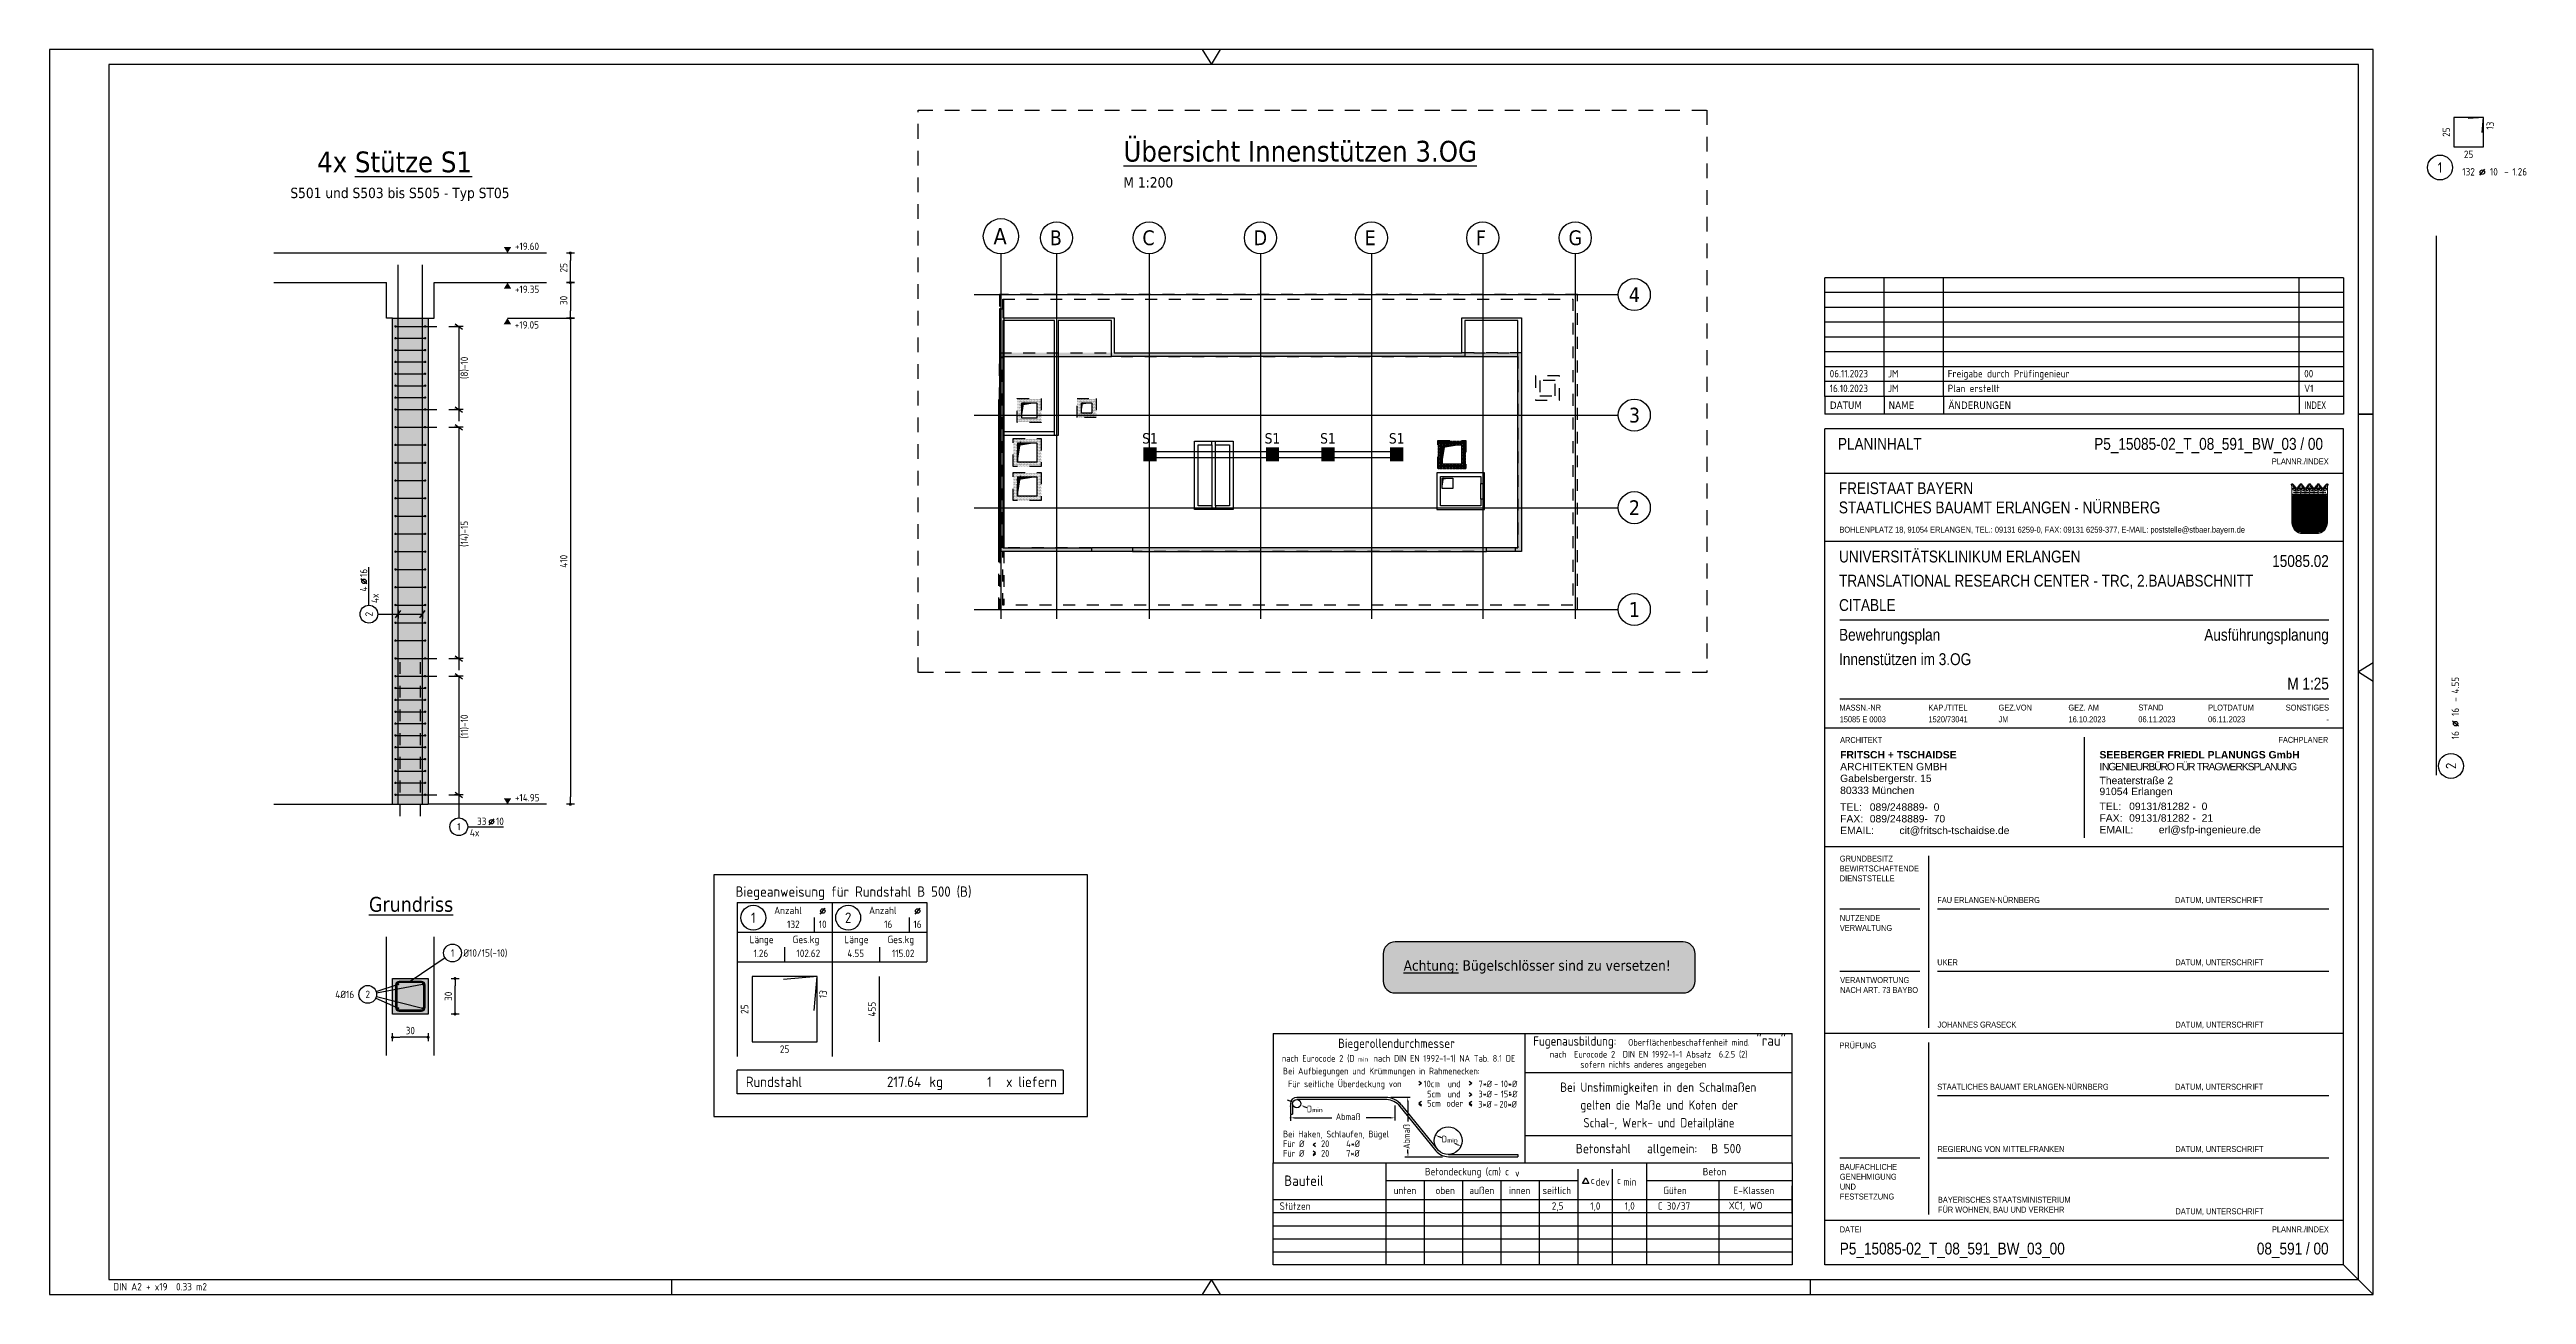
# Model space of a CAD drawing. Extents: x 0 to 20.9, y 0 to 10.5.
import ezdxf
from ezdxf.enums import TextEntityAlignment as Align

# ---------------------------------------------------------------- set-up
doc = ezdxf.new("R2010")
doc.units = 0
doc.header["$LTSCALE"] = 0.25
for name, pattern in [('AUSGEZOGEN', [1000.01, 1000, 0.01]), ('DOT', [0.175, 0.05, -0.125]), ('HIDDEN', [0.375, 0.25, -0.125]), ('HIDDEN2', [0.187, 0.125, -0.062]), ('PUNKT', [0.175, 0.05, -0.125]), ('STRICHLINIE', [0.75, 0.5, -0.25]), ('VERDECKT', [0.375, 0.25, -0.125])]:
    doc.linetypes.add(name, pattern=pattern)
for name, color, linetype in [('40 A Plankopf Text F+T', 7, 'Continuous'), ('ACHSEN', 7, 'Continuous'), ('AFU', 7, 'Continuous'), ('Attika DG', 7, 'Continuous'), ('BET-ANS', 7, 'Continuous'), ('BETON', 7, 'Continuous'), ('DD', 7, 'Continuous'), ('DETAIL', 7, 'Continuous'), ('DRUEBER', 7, 'Continuous'), ('grau_dunkel', 7, 'Continuous'), ('grau_hell', 7, 'Continuous'), ('grau_mittel', 7, 'Continuous'), ('HILFE', 7, 'Continuous'), ('koten', 7, 'Continuous'), ('MASSE', 7, 'Continuous'), ('OBJEKT', 7, 'Continuous'), ('RAHMEN', 7, 'Continuous'), ('RND', 7, 'Continuous'), ('RND_BILD', 7, 'Continuous'), ('SCHATTEN', 7, 'Continuous'), ('SFP_Achsen', 7, 'Continuous'), ('STEMPEL', 7, 'Continuous'), ('TEXT', 7, 'Continuous'), ('VERDECKT', 7, 'Continuous')]:
    doc.layers.add(name, color=color, linetype=linetype)
doc.layers.add('NOPLOT', color=7, linetype='Continuous', plot=False)
doc.layers.add('zila_01_rb_02_stb-fertig_05_schraff', color=144, linetype='Continuous', lineweight=9)
doc.styles.add('ERSTELLTER_STIL_3', font='arial.ttf')
doc.styles.add('ERSTELLTER_STIL_4', font='arialbd.ttf')
doc.styles.add('helv', font='tahoma.ttf')
doc.styles.add('plankopf_ArialN', font='ARIALN.TTF')
doc.styles.add('txt', font='isocp.shx')
doc.linetypes.add('AFU_50K', pattern='A,0.15,["/",Standard,S=0.2,R=0,X=-0.01,Y=-0.1],0.07,["/",Standard,S=0.2,R=0,X=-0.01,Y=-0.1],0.15', length=0.37)
doc.dimstyles.new('DOT_I', dxfattribs={"dimscale": 0.25, "dimtxt": 0.25, "dimasz": 0.25, "dimexe": 0.1, "dimexo": 0.3, "dimgap": 0.1, "dimtad": 1, "dimdec": 3, "dimzin": 3, "dimtxsty": 'txt', "dimblk": 'DOT', "dimblk1": 'DOT', "dimblk2": 'DOT', "dimsah": 1, "dimcen": 0.1, "dimse1": 1, "dimse2": 1, "dimazin": 0, "dimtfac": 1, "dimtdec": 4, "dimtix": 1, "dimtmove": 2, "dimatfit": 3, "dimfxl": 0, "dimtvp": 1, "dimtolj": 1, "dimtzin": 0, "dimarcsym": 0})
pattern_1 = [(0, (-322.07857, -163.97815), (8e-17, 0.254), [])]
pattern_2 = [(0, (-1.810427, 0.9212165), (2e-18, 0.0078125), []), (90, (-1.810427, 0.9212165), (-0.0078125, 2e-18), [])]
pattern_3 = [(0, (-1.810427, 0.9212165), (0.003125, 0.00625), [0, -0.00625])]

msp = doc.modelspace()

# ---------------------------------------------------------------- texts
at = {"style": 'plankopf_ArialN'}
msp.add_text('PLANNR./INDEX', height=0.05, dxfattribs=at).set_placement((19.224, 7.001), align=Align.RIGHT)
at = {"layer": 'BET-ANS', "style": 'plankopf_ArialN'}
for s, p in [('PLANINHALT', (15.084, 7.124)), ('P5_15085-02_T_08_591_BW_03 / 00', (17.246, 7.124)), ('P5_15085-02_T_08_591_BW_03_00', (15.1, 0.337))]:
    msp.add_text(s, height=0.1, dxfattribs=at).set_placement(p)
at = {"layer": 'RAHMEN', "color": 1, "linetype": 'Continuous', "style": 'txt', "width": 0.95}
for s, p in [('Biegerollendurchmesser', (11.361, 2.079)), ('Fugenausbildung:', (12.865, 2.098)), ('Bei Unstimmigkeiten in den Schalmaßen', (13.569, 1.709)), ('gelten die Maße und Koten der', (13.577, 1.559)), ('Schal-, Werk- und Detailpläne', (13.575, 1.409))]:
    msp.add_text(s, height=0.07875, dxfattribs=at).set_placement(p, align=Align.CENTER)
at = {"layer": 'RAHMEN', "color": 7, "linetype": 'Continuous', "style": 'txt'}
for s, height, p in [('Oberflächenbeschaffenheit mind.', 0.05625, (13.315, 2.098)), ('Bei Aufbiegungen und Krümmungen in Rahmenecken:', 0.05625, (10.403, 1.856)), ('nach  Eurocode 2  DIN EN 1992-1-1 Absatz  6.2.5 (2)', 0.05625, (12.655, 1.998)), ('sofern nichts anderes angegeben', 0.05625, (12.912, 1.912)), ('10cm', 0.0563, (11.59, 1.748)), ('5cm', 0.0563, (11.62, 1.662)), ('und', 0.0563, (11.792, 1.748)), ('und', 0.0563, (11.792, 1.662)), ('7*%%C', 0.0563, (12.053, 1.748)), ('3*%%C', 0.0563, (12.052, 1.662)), ('-', 0.0563, (12.183, 1.662)), ('-', 0.0563, (12.184, 1.748)), ('10*%%C', 0.0563, (12.241, 1.748)), ('15*%%C', 0.0563, (12.241, 1.662)), ('D', 0.0563, (10.605, 1.537)), ('Abmaß', 0.0563, (10.849, 1.471)), ('5cm', 0.0563, (11.62, 1.584)), ('oder', 0.0563, (11.782, 1.584)), ('3*%%C', 0.0563, (12.051, 1.576)), ('-', 0.0563, (12.182, 1.576)), ('20*%%C', 0.0563, (12.229, 1.576)), ('Bei Haken, Schlaufen, Bügel', 0.05625, (10.404, 1.325)), ('Für %%C', 0.0563, (10.404, 1.243)), ('20', 0.0563, (10.725, 1.243)), ('4*%%C', 0.0563, (10.937, 1.243)), ('D', 0.0563, (11.743, 1.282)), ('Für %%C', 0.0563, (10.404, 1.162)), ('20', 0.0563, (10.725, 1.162)), ('7*%%C', 0.0563, (10.937, 1.162))]:
    msp.add_text(s, height=height, dxfattribs=at).set_placement(p)
msp.add_text('nach Eurocode 2 (D     nach DIN EN 1992-1-1) NA Tab. 8.1 DE', height=0.05625, dxfattribs=at).set_placement((11.379, 1.963), align=Align.CENTER)
msp.add_text('Für seitliche Überdeckung von', height=0.05625, dxfattribs=at).set_placement((11.404, 1.748), align=Align.RIGHT)
msp.add_text('Abmaß', height=0.0563, rotation=90, dxfattribs=at).set_placement((11.474, 1.228))
at = {"layer": 'RAHMEN', "color": 1, "linetype": 'Continuous', "style": 'txt'}
for s, height, p in [('Betonstahl', 0.0788, (12.873, 1.191)), ('allgemein:', 0.0788, (13.474, 1.191)), ('B 500 ', 0.0788, (14.014, 1.191)), ('Betondeckung (cm) c', 0.0625, (11.601, 1.005)), ('Beton', 0.0625, (13.944, 1.005)), ('Bauteil', 0.0875, (10.414, 0.916)), ('v', 0.0625, (12.361, 0.992)), ('c', 0.0625, (13, 0.931)), ('dev', 0.0625, (13.04, 0.918)), ('c', 0.0625, (13.221, 0.931)), ('min', 0.0625, (13.275, 0.918))]:
    msp.add_text(s, height=height, dxfattribs=at).set_placement(p)
at = {"layer": 'RND', "color": 7, "linetype": 'AUSGEZOGEN', "style": 'txt'}
for s, rotation, p in [('25', 90, (20.216, 9.803)), ('13', 84.9999, (20.585, 9.858)), ('(8)-10', 90, (3.498, 7.815)), ('(14)-15', 90, (3.498, 6.415)), ('(11)-10', 90, (3.498, 4.79))]:
    msp.add_text(s, height=0.0625, rotation=rotation, dxfattribs=at).set_placement(p, align=Align.MIDDLE)
msp.add_text('25', height=0.0625, dxfattribs=at).set_placement((20.404, 9.616), align=Align.MIDDLE)
at = {"layer": 'RND_BILD', "color": 7, "linetype": 'AUSGEZOGEN', "style": 'txt'}
for s, rotation, p in [('13', 84.9999, (6.524, 2.533)), ('25', 90, (5.862, 2.406)), ('455', 90, (6.937, 2.406))]:
    msp.add_text(s, height=0.063, rotation=rotation, dxfattribs=at).set_placement(p, align=Align.MIDDLE)
msp.add_text('25', height=0.063, dxfattribs=at).set_placement((6.2, 2.069), align=Align.MIDDLE)
at = {"layer": 'SFP_Achsen', "color": 7, "linetype": 'AUSGEZOGEN', "style": 'helv'}
for s, height, p in [('A', 0.138, (7.962, 8.857)), ('B', 0.125, (8.437, 8.85)), ('C', 0.125, (9.218, 8.85)), ('D', 0.125, (10.156, 8.85)), ('E', 0.125, (11.093, 8.85)), ('F', 0.125, (12.031, 8.85)), ('G', 0.125, (12.812, 8.85)), ('4', 0.125, (13.321, 8.37)), ('3', 0.125, (13.321, 7.354)), ('2', 0.125, (13.321, 6.573)), ('1', 0.125, (13.321, 5.714))]:
    msp.add_text(s, height=height, dxfattribs=at).set_placement(p)
at = {"layer": 'TEXT', "color": 5, "linetype": 'AUSGEZOGEN', "style": 'helv'}
for s, p in [('4x %%UStütze S1', (2.257, 9.465)), ('%%UÜbersicht Innenstützen 3.OG', (9.058, 9.555))]:
    msp.add_text(s, height=0.175, dxfattribs=at).set_placement(p)
at = {"layer": 'TEXT', "color": 1, "linetype": 'AUSGEZOGEN'}
for s, style, p in [('M 1:200', 'helv', (9.058, 9.336)), ('S501 und S503 bis S505 - Typ ST05', 'helv', (2.031, 9.247)), ('S1', 'helv', (9.216, 7.177)), ('S1', 'helv', (10.249, 7.177)), ('S1', 'helv', (10.717, 7.177)), ('S1', 'helv', (11.297, 7.177)), ('Biegeanweisung für Rundstahl B 500 (B)', 'txt', (5.786, 3.354)), ('%%UAchtung:%%U Bügelschlösser sind zu versetzen!', 'helv', (11.421, 2.731))]:
    msp.add_text(s, height=0.0875, dxfattribs=dict(at, style=style)).set_placement(p)
at = {"layer": 'TEXT', "color": 6, "linetype": 'AUSGEZOGEN', "style": 'helv'}
msp.add_text('%%UGrundriss', height=0.125, dxfattribs=at).set_placement((2.694, 3.228))
at = {"layer": 'TEXT', "color": 7, "linetype": 'AUSGEZOGEN', "style": 'txt'}
for s, height, p in [('%%C10/15(-10)', 0.0625, (3.49, 2.849)), ('4%%C16', 0.0625, (2.41, 2.499)), ('min', 0.0401, (11.034, 1.964)), ('min', 0.0401, (10.65, 1.537)), ('min', 0.0401, (11.789, 1.281)), ('unten', 0.0625, (11.337, 0.846)), ('oben', 0.0625, (11.69, 0.846)), ('außen', 0.0625, (11.976, 0.846)), ('innen', 0.0625, (12.31, 0.846)), ('seitlich', 0.0625, (12.593, 0.846)), ('Güten', 0.0625, (13.611, 0.846)), ('E-Klassen', 0.0625, (14.204, 0.846)), ('Stützen', 0.0625, (10.375, 0.714)), ('2,5', 0.0625, (12.671, 0.715)), ('1,0', 0.0625, (12.995, 0.715)), ('1,0', 0.0625, (13.285, 0.715)), ('C 30/37', 0.0625, (13.565, 0.715)), ('XC1, WO', 0.0625, (14.163, 0.719))]:
    msp.add_text(s, height=height, dxfattribs=at).set_placement(p)
at = {"layer": 'TEXT', "color": 1, "style": 'txt'}
msp.add_text('"rau"', height=0.0875, dxfattribs=at).set_placement((14.397, 2.098))

# ---------------------------------------------------------------- blocks, each defined once
blk = doc.blocks.new('A2-19-0')
at = {"layer": 'RAHMEN', "color": 7}
for p, q in [((78.4, 42), (0, 42)), ((0, 42), (0, 0)), ((78.4, 0), (78.4, 42)), ((77.9, 29.7), (78.4, 29.7)), ((0, 0), (78.4, 0)), ((21, 0), (21, 0.5)), ((59.4, 0.5), (59.4, 0))]:
    blk.add_line(p, q, dxfattribs=at)
at = {"layer": 'RAHMEN', "color": 7, "linetype": 'Continuous'}
for p, q in [((38.89, 42), (39.2, 41.5)), ((39.2, 41.5), (39.51, 42)), ((78.4, 21.31), (77.9, 21)), ((77.9, 21), (78.4, 20.69)), ((39.2, 0.5), (38.89, 0)), ((39.51, 0), (39.2, 0.5))]:
    blk.add_line(p, q, dxfattribs=at)
at = {"layer": 'RAHMEN', "color": 5}
for p, q in [((77.9, 41.5), (2, 41.5)), ((2, 41.5), (2, 0.5)), ((77.9, 0.5), (77.9, 41.5)), ((2, 0.5), (77.9, 0.5))]:
    blk.add_line(p, q, dxfattribs=at)
at = {"layer": 'RAHMEN', "color": 7, "style": 'txt'}
blk.add_text('DIN A2 + x19  0.33 m2', height=0.25, dxfattribs=at).set_placement((2.155, 0.134))
blk = doc.blocks.new('Bundeslandwappen')
at = {"lineweight": 9, "true_color": 0xffffff}
for points in [[(-5.75, 16.5), (-5.98, 16.5), (-5.98, 16.29), (-5.75, 16.29)], [(-5.09, 15.68), (-5.31, 15.68), (-5.31, 15.47), (-5.09, 15.47)], [(-3.49, 15.68), (-3.71, 15.68), (-3.71, 15.47), (-3.49, 15.47)], [(-2.82, 16.5), (-3.05, 16.5), (-3.05, 16.29), (-2.82, 16.29)], [(-2.15, 15.68), (-2.38, 15.68), (-2.38, 15.47), (-2.15, 15.47)], [(-0.56, 15.68), (-0.78, 15.68), (-0.78, 15.47), (-0.56, 15.47)], [(0.11, 16.5), (-0.11, 16.5), (-0.11, 16.29), (0.11, 16.29)], [(0.78, 15.68), (0.56, 15.68), (0.56, 15.47), (0.78, 15.47)], [(2.38, 15.68), (2.15, 15.68), (2.15, 15.47), (2.38, 15.47)], [(3.05, 16.5), (2.82, 16.5), (2.82, 16.29), (3.05, 16.29)], [(3.71, 15.68), (3.49, 15.68), (3.49, 15.47), (3.71, 15.47)], [(5.31, 15.68), (5.09, 15.68), (5.09, 15.47), (5.31, 15.47)], [(5.98, 16.5), (5.75, 16.5), (5.75, 16.29), (5.98, 16.29)]]:
    blk.add_hatch(color=7, dxfattribs=at).paths.add_polyline_path(points)
at = {"true_color": 0xffffff}
for points in [[(-5.34, 12.59), (-5.7, 12.59), (-5.7, 12.19), (-5.07, 11.96)], [(-3.57, 8.42), (-5.7, 9.18), (-5.7, 6.17), (-2.07, 4.88)], [(-1.42, 10.67), (-5.07, 11.96), (-3.57, 8.42), (0.08, 7.13)], [(0.86, 12.59), (-2.24, 12.59), (-1.42, 10.67), (2.23, 9.38)], [(3.96, 12.59), (1.66, 12.59), (4.37, 11.63)], [(5.7, 8.15), (2.23, 9.38), (3.73, 5.84), (5.7, 5.14)], [(5.7, 11.16), (4.37, 11.63), (5.7, 8.5)], [(-5.7, 6.14), (-5.7, 3.7, 0.041392), (-5.65, 3.14), (-4.21, 2.63)], [(-0.56, 1.34), (-4.21, 2.63), (-3.29, 0.45, 0.073774), (-2.3, 0.3), (-0.12, 0.3)], [(1.58, 3.59), (-2.07, 4.88), (-0.56, 1.34), (2.36, 0.3, 0.043654), (2.95, 0.36)], [(3.73, 5.84), (0.08, 7.13), (1.58, 3.59), (5.23, 2.29)]]:
    blk.add_hatch(color=7, dxfattribs=at).paths.add_polyline_path(points)
at = {"lineweight": 9}
h = blk.add_hatch(dxfattribs=at)
h.set_pattern_fill('ANSI31', color=256, scale=0.08, angle=315, style=0)
h.set_pattern_definition(pattern_1)
h.paths.add_polyline_path([(-5.07, 11.96), (-5.7, 12.19), (-5.7, 9.18), (-3.57, 8.42)])
h = blk.add_hatch(dxfattribs=at)
h.set_pattern_fill('ANSI31', color=256, scale=0.08, angle=315, style=0)
h.set_pattern_definition(pattern_1)
h.paths.add_polyline_path([(-2.24, 12.59), (-5.34, 12.59), (-5.07, 11.96), (-1.42, 10.67)])
h = blk.add_hatch(dxfattribs=at)
h.set_pattern_fill('ANSI31', color=256, scale=0.08, angle=315, style=0)
h.set_pattern_definition(pattern_1)
h.paths.add_polyline_path([(0.08, 7.13), (-3.57, 8.42), (-2.07, 4.88), (1.58, 3.59)])
h = blk.add_hatch(dxfattribs=at)
h.set_pattern_fill('ANSI31', color=256, scale=0.08, angle=315, style=0)
h.set_pattern_definition(pattern_1)
h.paths.add_polyline_path([(2.23, 9.38), (-1.42, 10.67), (0.08, 7.13), (3.73, 5.84)])
h = blk.add_hatch(dxfattribs=at)
h.set_pattern_fill('ANSI31', color=256, scale=0.08, angle=315, style=0)
h.set_pattern_definition(pattern_1)
h.paths.add_polyline_path([(4.37, 11.63), (1.66, 12.59), (0.86, 12.59), (2.23, 9.38), (5.7, 8.15), (5.7, 8.5)])
h = blk.add_hatch(dxfattribs=at)
h.set_pattern_fill('ANSI31', color=256, scale=0.08, angle=315, style=0)
h.set_pattern_definition(pattern_1)
h.paths.add_polyline_path([(5.7, 12.59), (3.96, 12.59), (4.37, 11.63), (5.7, 11.16)])
h = blk.add_hatch(dxfattribs=at)
h.set_pattern_fill('ANSI31', color=256, scale=0.08, angle=315, style=0)
h.set_pattern_definition(pattern_1)
h.paths.add_polyline_path([(-2.07, 4.88), (-5.7, 6.17), (-5.7, 6.14), (-4.21, 2.63), (-0.56, 1.34)])
h = blk.add_hatch(dxfattribs=at)
h.set_pattern_fill('ANSI31', color=256, scale=0.08, angle=315, style=0)
h.set_pattern_definition(pattern_1)
h.paths.add_polyline_path([(-4.21, 2.63), (-5.65, 3.14, 0.285055), (-3.29, 0.45)])
h = blk.add_hatch(dxfattribs=at)
h.set_pattern_fill('ANSI31', color=256, scale=0.08, angle=315, style=0)
h.set_pattern_definition(pattern_1)
h.paths.add_polyline_path([(-0.56, 1.34), (-0.12, 0.3), (2.3, 0.3, 0.004354), (2.36, 0.3)])
h = blk.add_hatch(dxfattribs=at)
h.set_pattern_fill('ANSI31', color=256, scale=0.08, angle=315, style=0)
h.set_pattern_definition(pattern_1)
h.paths.add_polyline_path([(5.31, 2.11), (5.23, 2.29), (1.58, 3.59), (2.95, 0.36, 0.22704)])
h = blk.add_hatch(dxfattribs=at)
h.set_pattern_fill('ANSI31', color=256, scale=0.08, angle=315, style=0)
h.set_pattern_definition(pattern_1)
h.paths.add_polyline_path([(5.7, 5.14), (3.73, 5.84), (5.23, 2.29), (5.37, 2.24, 0.111178), (5.7, 3.7)])
for p, q in [((-6, 16.1), (-6, 3.7)), ((-6, 13.29), (6, 13.29)), ((-6, 12.94), (6, 12.94)), ((-5.7, 12.59), (-5.7, 3.7)), ((-5.7, 12.59), (5.7, 12.59)), ((-5.7, 12.19), (5.7, 8.15)), ((-5.7, 9.18), (5.7, 5.14)), ((-5.64, 14.97), (-5.64, 15.18)), ((-5.61, 16.59), (-5.62, 16.68)), ((-5.34, 12.59), (-0.12, 0.3)), ((-5.33, 15.19), (-5.33, 15.05)), ((-4.68, 14.54), (-5.26, 14.54)), ((-4.12, 14.54), (-3.54, 14.54)), ((-3.47, 15.19), (-3.47, 15.05)), ((-3.36, 13.9), (-2.93, 14.17)), ((-2.93, 13.63), (-3.36, 13.9)), ((-3.19, 16.59), (-3.18, 16.67)), ((-3.16, 14.97), (-3.16, 15.18)), ((-2.93, 15.58), (-2.93, 14.47)), ((-2.93, 14.17), (-2.5, 13.9)), ((-2.5, 13.9), (-2.93, 13.63)), ((-2.71, 14.97), (-2.71, 15.18)), ((-2.68, 16.59), (-2.69, 16.67)), ((-2.4, 15.19), (-2.4, 15.05)), ((-1.74, 14.54), (-2.32, 14.54)), ((-2.24, 12.59), (2.95, 0.36)), ((-1.19, 14.54), (-0.61, 14.54)), ((-0.54, 15.19), (-0.54, 15.05)), ((0, 14.17), (-0.43, 13.9)), ((-0.43, 13.9), (0, 13.63)), ((-0.25, 16.59), (-0.24, 16.67)), ((-0.22, 14.97), (-0.22, 15.18)), ((0, 15.58), (0, 14.47)), ((0.43, 13.9), (0, 14.17)), ((0, 13.63), (0.43, 13.9)), ((0.22, 14.97), (0.22, 15.18)), ((0.25, 16.59), (0.24, 16.67)), ((0.54, 15.19), (0.54, 15.05)), ((1.19, 14.54), (0.61, 14.54)), ((0.86, 12.59), (5.31, 2.11)), ((1.66, 12.59), (5.7, 11.16)), ((1.74, 14.54), (2.32, 14.54)), ((2.4, 15.19), (2.4, 15.05)), ((2.93, 14.17), (2.5, 13.9)), ((2.5, 13.9), (2.93, 13.63)), ((2.68, 16.59), (2.69, 16.67)), ((2.71, 14.97), (2.71, 15.18)), ((2.93, 15.58), (2.93, 14.47)), ((3.36, 13.9), (2.93, 14.17)), ((2.93, 13.63), (3.36, 13.9)), ((3.16, 14.97), (3.16, 15.18)), ((3.19, 16.59), (3.18, 16.67)), ((3.47, 15.19), (3.47, 15.05)), ((4.12, 14.54), (3.54, 14.54)), ((3.96, 12.59), (5.7, 8.5)), ((4.68, 14.54), (5.26, 14.54)), ((5.33, 15.19), (5.33, 15.05)), ((5.61, 16.59), (5.62, 16.68)), ((5.64, 14.97), (5.64, 15.18)), ((5.7, 3.7), (5.7, 12.59)), ((6, 3.7), (6, 16.1)), ((-5.7, 6.17), (5.37, 2.24)), ((-5.7, 6.14), (-3.29, 0.45)), ((-5.66, 3.14), (2.36, 0.3)), ((-2.3, 0.3), (2.3, 0.3)), ((-2.3, 0), (2.3, 0))]:
    blk.add_line(p, q, dxfattribs=at)
for points in [[(-5.75, 16.29), (-5.98, 16.29), (-5.98, 16.5), (-5.75, 16.5)], [(-5.09, 15.47), (-5.31, 15.47), (-5.31, 15.68), (-5.09, 15.68)], [(-4.07, 13.71), (-4.83, 13.71), (-4.83, 14.1), (-4.07, 14.1)], [(-3.71, 15.47), (-3.49, 15.47), (-3.49, 15.68), (-3.71, 15.68)], [(-2.82, 16.29), (-3.05, 16.29), (-3.05, 16.5), (-2.82, 16.5)], [(-2.15, 15.47), (-2.38, 15.47), (-2.38, 15.68), (-2.15, 15.68)], [(-1.8, 13.71), (-1.04, 13.71), (-1.04, 14.1), (-1.8, 14.1)], [(-0.78, 15.47), (-0.56, 15.47), (-0.56, 15.68), (-0.78, 15.68)], [(0.11, 16.29), (-0.11, 16.29), (-0.11, 16.5), (0.11, 16.5)], [(0.78, 15.47), (0.56, 15.47), (0.56, 15.68), (0.78, 15.68)], [(1.8, 13.71), (1.04, 13.71), (1.04, 14.1), (1.8, 14.1)], [(2.15, 15.47), (2.38, 15.47), (2.38, 15.68), (2.15, 15.68)], [(3.05, 16.29), (2.82, 16.29), (2.82, 16.5), (3.05, 16.5)], [(3.71, 15.47), (3.49, 15.47), (3.49, 15.68), (3.71, 15.68)], [(4.07, 13.71), (4.83, 13.71), (4.83, 14.1), (4.07, 14.1)], [(5.09, 15.47), (5.31, 15.47), (5.31, 15.68), (5.09, 15.68)], [(5.75, 16.29), (5.98, 16.29), (5.98, 16.5), (5.75, 16.5)]]:
    blk.add_lwpolyline(points, close=True, dxfattribs=at)
for centre in [(-5.28, 13.9), (-3.71, 13.9), (-2.2, 13.9), (-0.68, 13.9), (0.68, 13.9), (2.2, 13.9), (3.71, 13.9), (5.28, 13.9)]:
    blk.add_circle(centre, 0.123, dxfattribs=at)
for centre, radius, start, end in [((-5.89, 16.45), 0.362, 44.66814, 253.11831), ((-2.93, 16.58), 0.264, 24.0166, 155.34093), ((0, 16.58), 0.264, 24.0166, 155.34093), ((2.93, 16.58), 0.264, 24.0166, 155.34093), ((5.89, 16.45), 0.362, 286.88169, 135.33186), ((-5.67, 16.67), 0.05, 6.6615, 44.66814), ((-5.49, 15.18), 0.157, 3.2756, 179.55206), ((-5.19, 14.99), 0.453, 182.83284, 261.30427), ((-5.56, 16.59), 0.05, 186.6615, 265.62087), ((-5.42, 15.99), 0.179, 74.78828, 15.13561), ((-5.59, 16.26), 0.281, 346.02321, 85.62087), ((-5.36, 16.21), 0.05, 254.78828, 346.02321), ((-5.26, 15.23), 0.191, 249.63581, 3.08566), ((-5.2, 16.05), 0.05, 93.06329, 195.13561), ((-5.19, 15.87), 0.224, 350.95424, 93.06329), ((-5.02, 15.24), 0.05, 82.94673, 183.08566), ((-4.99, 15.54), 0.249, 262.94673, 77.88554), ((-4.92, 15.83), 0.05, 170.95424, 257.88554), ((-4.62, 14.89), 0.224, 71.40005, 0), ((-4.71, 14.85), 0.312, 275.96495, 353.97732), ((-4.4, 15.24), 0.208, 317.07745, 222.92255), ((-4.18, 14.89), 0.224, 180, 108.59995), ((-4.09, 14.85), 0.312, 186.02268, 264.03505), ((-3.81, 15.54), 0.249, 102.11446, 277.05327), ((-3.88, 15.83), 0.05, 282.11446, 9.04576), ((-3.61, 15.87), 0.224, 86.93671, 189.04576), ((-3.78, 15.24), 0.05, 356.91434, 97.05327), ((-3.54, 15.23), 0.191, 176.91434, 290.36419), ((-3.6, 16.05), 0.05, 344.86439, 86.93671), ((-3.38, 15.99), 0.179, 164.86439, 105.21172), ((-3.61, 14.99), 0.453, 278.69573, 357.16716), ((-3.21, 16.26), 0.281, 94.37913, 193.97679), ((-3.44, 16.21), 0.05, 193.97679, 285.21172), ((-3.31, 15.18), 0.157, 0.44794, 176.7244), ((-3.24, 16.59), 0.05, 274.37913, 353.3385), ((-3.13, 16.67), 0.05, 155.22882, 173.3385), ((-2.55, 15.18), 0.157, 3.2756, 179.55206), ((-2.26, 14.99), 0.453, 182.83284, 261.30427), ((-2.74, 16.66), 0.05, 6.6615, 24.0166), ((-2.63, 16.59), 0.05, 186.6615, 265.62087), ((-2.49, 15.99), 0.179, 74.78828, 15.13561), ((-2.65, 16.26), 0.281, 346.02321, 85.62087), ((-2.43, 16.21), 0.05, 254.78828, 346.02321), ((-2.33, 15.23), 0.191, 249.63581, 3.08566), ((-2.27, 16.05), 0.05, 93.06329, 195.13561), ((-2.26, 15.87), 0.224, 350.95424, 93.06329), ((-2.09, 15.24), 0.05, 82.94673, 183.08566), ((-2.05, 15.54), 0.249, 262.94673, 77.88554), ((-1.99, 15.83), 0.05, 170.95424, 257.88554), ((-1.69, 14.89), 0.224, 71.40005, 0), ((-1.78, 14.85), 0.312, 275.96495, 353.97732), ((-1.47, 15.24), 0.208, 317.07745, 222.92255), ((-1.24, 14.89), 0.224, 180, 108.59995), ((-1.16, 14.85), 0.312, 186.02268, 264.03505), ((-0.88, 15.54), 0.249, 102.11446, 277.05327), ((-0.94, 15.83), 0.05, 282.11446, 9.04576), ((-0.67, 15.87), 0.224, 86.93671, 189.04576), ((-0.84, 15.24), 0.05, 356.91434, 97.05327), ((-0.6, 15.23), 0.191, 176.91434, 290.36419), ((-0.66, 16.05), 0.05, 344.86439, 86.93671), ((-0.44, 15.99), 0.179, 164.86439, 105.21172), ((-0.68, 14.99), 0.453, 278.69573, 357.16716), ((-0.28, 16.26), 0.281, 94.37913, 193.97679), ((-0.5, 16.21), 0.05, 193.97679, 285.21172), ((-0.38, 15.18), 0.157, 0.44794, 176.7244), ((-0.3, 16.59), 0.05, 274.37913, 353.3385), ((-0.19, 16.67), 0.05, 155.22882, 173.3385), ((0.38, 15.18), 0.157, 3.2756, 179.55206), ((0.68, 14.99), 0.453, 182.83284, 261.30427), ((0.19, 16.66), 0.05, 6.6615, 24.0166), ((0.3, 16.59), 0.05, 186.6615, 265.62087), ((0.44, 15.99), 0.179, 74.78828, 15.13561), ((0.28, 16.26), 0.281, 346.02321, 85.62087), ((0.5, 16.21), 0.05, 254.78828, 346.02321), ((0.6, 15.23), 0.191, 249.63581, 3.08566), ((0.66, 16.05), 0.05, 93.06329, 195.13561), ((0.67, 15.87), 0.224, 350.95424, 93.06329), ((0.84, 15.24), 0.05, 82.94673, 183.08566), ((0.88, 15.54), 0.249, 262.94673, 77.88554), ((0.94, 15.83), 0.05, 170.95424, 257.88554), ((1.24, 14.89), 0.224, 71.40005, 0), ((1.16, 14.85), 0.312, 275.96495, 353.97732), ((1.47, 15.24), 0.208, 317.07745, 222.92255), ((1.69, 14.89), 0.224, 180, 108.59995), ((1.78, 14.85), 0.312, 186.02268, 264.03505), ((2.05, 15.54), 0.249, 102.11446, 277.05327), ((1.99, 15.83), 0.05, 282.11446, 9.04576), ((2.26, 15.87), 0.224, 86.93671, 189.04576), ((2.09, 15.24), 0.05, 356.91434, 97.05327), ((2.33, 15.23), 0.191, 176.91434, 290.36419), ((2.27, 16.05), 0.05, 344.86439, 86.93671), ((2.49, 15.99), 0.179, 164.86439, 105.21172), ((2.26, 14.99), 0.453, 278.69573, 357.16716), ((2.65, 16.26), 0.281, 94.37913, 193.97679), ((2.43, 16.21), 0.05, 193.97679, 285.21172), ((2.55, 15.18), 0.157, 0.44794, 176.7244), ((2.63, 16.59), 0.05, 274.37913, 353.3385), ((2.74, 16.67), 0.05, 155.22882, 173.3385), ((3.31, 15.18), 0.157, 3.2756, 179.55206), ((3.61, 14.99), 0.453, 182.83284, 261.30427), ((3.13, 16.66), 0.05, 6.6615, 24.0166), ((3.24, 16.59), 0.05, 186.6615, 265.62087), ((3.38, 15.99), 0.179, 74.78828, 15.13561), ((3.21, 16.26), 0.281, 346.02321, 85.62087), ((3.44, 16.21), 0.05, 254.78828, 346.02321), ((3.54, 15.23), 0.191, 249.63581, 3.08566), ((3.6, 16.05), 0.05, 93.06329, 195.13561), ((3.61, 15.87), 0.224, 350.95424, 93.06329), ((3.78, 15.24), 0.05, 82.94673, 183.08566), ((3.81, 15.54), 0.249, 262.94673, 77.88554), ((3.88, 15.83), 0.05, 170.95424, 257.88554), ((4.18, 14.89), 0.224, 71.40005, 0), ((4.09, 14.85), 0.312, 275.96495, 353.97732), ((4.4, 15.24), 0.208, 317.07745, 222.92255), ((4.62, 14.89), 0.224, 180, 108.59995), ((4.71, 14.85), 0.312, 186.02268, 264.03505), ((4.99, 15.54), 0.249, 102.11446, 277.05327), ((4.92, 15.83), 0.05, 282.11446, 9.04576), ((5.19, 15.87), 0.224, 86.93671, 189.04576), ((5.02, 15.24), 0.05, 356.91434, 97.05327), ((5.26, 15.23), 0.191, 176.91434, 290.36419), ((5.2, 16.05), 0.05, 344.86439, 86.93671), ((5.42, 15.99), 0.179, 164.86439, 105.21172), ((5.19, 14.99), 0.453, 278.69573, 357.16716), ((5.59, 16.26), 0.281, 94.37913, 193.97679), ((5.36, 16.21), 0.05, 193.97679, 285.21172), ((5.49, 15.18), 0.157, 0.44794, 176.7244), ((5.56, 16.59), 0.05, 274.37913, 353.3385), ((5.67, 16.67), 0.05, 135.33186, 173.3385), ((-2.3, 3.7), 3.7, 180, 270), ((-2.3, 3.7), 3.4, 180, 270), ((2.3, 3.7), 3.7, 270, 0), ((2.3, 3.7), 3.4, 270, 0)]:
    blk.add_arc(centre, radius, start, end, dxfattribs=at)
blk = doc.blocks.new('Plankopf_PU')
for p, q in [((-18.5, 25.4), (-18.5, 27.7)), ((-1, 27.7), (-18.5, 27.7)), ((-1, 27.7), (-18.5, 27.7)), ((-1, 25.4), (-1, 27.7)), ((-1, 25.4), (-18.5, 25.4)), ((-1, 25.4), (-18.5, 25.4)), ((-18.5, 19.1), (-18.5, 25.4)), ((-1, 19.1), (-1, 25.4)), ((-1.5, 22.75), (-18, 22.75)), ((-18, 20.1), (-1.5, 20.1)), ((-18.5, 15.1), (-18.5, 19.1)), ((-1, 19.1), (-18.5, 19.1)), ((-9.75, 18.8), (-9.75, 15.4)), ((-1, 15.1), (-1, 19.1)), ((-1, 15.1), (-18.5, 15.1)), ((-1, 15.1), (-18.5, 15.1)), ((-18.5, 8.8), (-18.5, 15.1)), ((-1, 8.8), (-1, 15.1)), ((-15, 9), (-15, 14.8)), ((-15.3, 13), (-18, 13)), ((-1.5, 13), (-14.7, 13)), ((-15.3, 10.9), (-18, 10.9)), ((-1.5, 10.9), (-14.7, 10.9)), ((-18.5, 2.5), (-18.5, 8.8)), ((-1, 8.8), (-18.5, 8.8)), ((-15, 2.7), (-15, 8.5)), ((-1, 2.5), (-1, 8.8)), ((-1.5, 6.7), (-14.7, 6.7)), ((-15.3, 4.6), (-18, 4.6)), ((-1.5, 4.6), (-14.7, 4.6)), ((-1, 2.5), (-18.5, 2.5)), ((-18.5, 1), (-18.5, 2.5)), ((-1, 2.5), (-18.5, 2.5)), ((-1, 1), (-1, 2.5)), ((-1, 1), (-18.5, 1))]:
    blk.add_line(p, q)
at = {"xscale": 0.1, "yscale": 0.1, "zscale": 0.1}
blk.add_blockref('Bundeslandwappen', (-2.148, 25.669), dxfattribs=at)
at = {"linetype": 'AUSGEZOGEN', "lineweight": 35, "style": 'plankopf_ArialN'}
blk.add_text('STAATLICHES BAUAMT ERLANGEN - NÜRNBERG', height=0.4, dxfattribs=at).set_placement((-18.032, 26.552), align=Align.MIDDLE_LEFT)
for s, height, p in [('FREISTAAT BAYERN', 0.4, (-18.032, 27.401)), ('PRÜFUNG', 0.2, (-18.013, 8.5))]:
    blk.add_text(s, height=height, dxfattribs=at).set_placement(p, align=Align.TOP_LEFT)
at = {"style": 'plankopf_ArialN'}
for s, p in [('BOHLENPLATZ 18, 91054 ERLANGEN, TEL.: 09131 6259-0, FAX: 09131 6259-377, E-MAIL: poststelle@stbaer.bayern.de', (-18.012, 25.702)), ('MASSN.-NR', (-18.011, 19.698)), ('KAP./TITEL', (-15.01, 19.698)), ('GEZ.VON', (-12.644, 19.7)), ('GEZ. AM', (-10.286, 19.7)), ('STAND', (-7.927, 19.702)), ('PLOTDATUM', (-5.574, 19.7)), ('FAU ERLANGEN-NÜRNBERG', (-14.712, 13.207)), ('DATUM, UNTERSCHRIFT', (-6.687, 13.207)), ('UKER', (-14.712, 11.107)), ('DATUM, UNTERSCHRIFT', (-6.68, 11.106)), ('JOHANNES GRASECK', (-14.7, 9.005)), ('DATUM, UNTERSCHRIFT', (-6.675, 9.005)), ('STAATLICHES BAUAMT ERLANGEN-NÜRNBERG', (-14.712, 6.907)), ('DATUM, UNTERSCHRIFT', (-6.687, 6.907)), ('REGIERUNG VON MITTELFRANKEN', (-14.705, 4.806)), ('DATUM, UNTERSCHRIFT', (-6.68, 4.806)), ('DATUM, UNTERSCHRIFT', (-6.675, 2.705)), ('DATEI', (-18.002, 2.095))]:
    blk.add_text(s, height=0.2, dxfattribs=at).set_placement(p)
for s, p in [('SONSTIGES', (-1.493, 19.7)), ('PLANNR./INDEX', (-1.501, 2.095))]:
    blk.add_text(s, height=0.2, dxfattribs=at).set_placement(p, align=Align.RIGHT)
at = {"linetype": 'AUSGEZOGEN', "lineweight": 35, "style": 'plankopf_ArialN'}
blk.add_text('ARCHITEKT', height=0.2, dxfattribs=at).set_placement((-17.989, 18.607))
blk.add_text('FACHPLANER', height=0.2, dxfattribs=at).set_placement((-1.52, 18.611), align=Align.RIGHT)
at = {"insert": (-5.574, 19.303), "char_height": 0.2, "attachment_point": 7, "style": 'plankopf_ArialN'}
blk.add_mtext('06.11.2023', dxfattribs=at)
at = {"char_height": 0.2, "attachment_point": 1, "style": 'plankopf_ArialN'}
for s, insert, width in [('GRUNDBESITZ\\PBEWIRTSCHAFTENDE DIENSTSTELLE', (-18, 14.804), 2.5), ('NUTZENDE^JVERWALTUNG', (-17.998, 12.8), 2.69843), ('VERANTWORTUNG  NACH ART. 73 BAYBO', (-17.988, 10.705), 2.68768), ('BAUFACHLICHE GENEHMIGUNG UND FESTSETZUNG', (-17.998, 4.404), 2.2311), ('BAYERISCHES STAATSMINISTERIUM ^JFÜR WOHNEN, BAU UND VERKEHR', (-14.689, 3.294), 9.29412)]:
    blk.add_mtext(s, dxfattribs=dict(at, insert=insert, width=width))
at = {"style": 'plankopf_ArialN'}
for tag, p in [('PROJEKTBEZEICHNUNGZ1', (-18.025, 24.578)), ('PROJEKTBEZEICHNUNGZ2', (-18.025, 23.761)), ('PROJEKTBEZEICHNUNGZ3', (-18.025, 22.941))]:
    blk.add_attdef(tag, text='', height=0.4, dxfattribs=at).set_placement(p, align=Align.BOTTOM_LEFT)
for tag, p in [('GEB.-NR', (-1.5, 24.946)), ('0.000X', (-1.507, 1.749))]:
    blk.add_attdef(tag, text='', height=0.4, dxfattribs=at).set_placement(p, align=Align.TOP_RIGHT)
for tag, p, height in [('PLANINHALTZ1', (-18.025, 22.055), 0.4), ('PLANINHALTZ2', (-18.025, 21.232), 0.4), ('PLANINHALTZ3', (-18.025, 20.409), 0.4), ('MASSN.-NR', (-18.005, 19.303), 0.2), ('KAPITEL/TITEL', (-15.01, 19.303), 0.2), ('GEZ_VON', (-12.644, 19.303), 0.2), ('GEZ_AM', (-10.286, 19.303), 0.2), ('STAND', (-7.927, 19.303), 0.2)]:
    blk.add_attdef(tag, p, '', height=height, dxfattribs=at)
for tag, height, p in [('PLANUNGSPHASE', 0.4, (-1.5, 22.055)), ('PROJEKTKATEGORIE', 0.4, (-1.5, 21.232)), ('MAßSTAB', 0.4, (-1.5, 20.409)), ('SONSTIGES', 0.2, (-1.5, 19.303))]:
    blk.add_attdef(tag, text='', height=height, dxfattribs=at).set_placement(p, align=Align.RIGHT)
at = {"layer": '40 A Plankopf Text F+T', "color": 7, "linetype": 'Continuous', "lineweight": 13, "char_height": 0.25, "attachment_point": 7}
for s, insert, style in [('\\A1;ARCHITEKTEN GMBH', (-17.988, 17.68), 'ERSTELLTER_STIL_3'), ('\\A1;Gabelsbergerstr. 15', (-17.988, 17.212), 'ERSTELLTER_STIL_3'), ('\\A1;FRITSCH + TSCHAIDSE ', (-17.988, 18.081), 'ERSTELLTER_STIL_4'), ('\\A1;SEEBERGER FRIEDL PLANUNGS GmbH', (-9.238, 18.081), 'ERSTELLTER_STIL_4'), ('\\A1;{\\T0.8;INGENIEURBÜRO FÜR TRAGWERKSPLANUNG}', (-9.238, 17.68), 'ERSTELLTER_STIL_3'), ('\\A1;80333 München', (-17.988, 16.879), 'ERSTELLTER_STIL_3'), ('\\A1;Theaterstraße 2', (-9.238, 17.212), 'ERSTELLTER_STIL_3'), ('\\A1;91054 Erlangen', (-9.238, 16.771), 'ERSTELLTER_STIL_3')]:
    blk.add_mtext(s, dxfattribs=dict(at, insert=insert, style=style))
at = {"layer": '40 A Plankopf Text F+T', "color": 7, "linetype": 'Continuous', "lineweight": 13, "char_height": 0.25, "attachment_point": 7, "line_spacing_factor": 0.945293, "style": 'ERSTELLTER_STIL_3'}
for s, insert in [('\\A1;TEL: ^I089/248889-  0\\PFAX: ^I089/248889-  70\\PEMAIL: ^Icit@fritsch-tschaidse.de', (-17.988, 15.481)), ('\\A1;TEL: ^I09131/81282 -  0\\PFAX: ^I09131/81282 -  21\\PEMAIL: ^Ierl@sfp-ingenieure.de', (-9.238, 15.481))]:
    blk.add_mtext(s, dxfattribs=dict(at, insert=insert))
blk = doc.blocks.new('Plankopf-ER')
at = {"layer": 'RAHMEN', "color": 7, "linetype": 'Continuous'}
for p, q in [((-0.5, 4.6), (-18, 4.6)), ((-18, 4.1), (-18, 4.6)), ((-16, 4.1), (-16, 4.6)), ((-14, 4.1), (-14, 4.6)), ((-2, 4.1), (-2, 4.6)), ((-0.5, 4.6), (-0.5, 4.1)), ((-0.5, 4.1), (-18, 4.1)), ((-18, 3.6), (-18, 4.1)), ((-0.5, 3.6), (-18, 3.6)), ((-18, 3.1), (-18, 3.6)), ((-16, 3.6), (-16, 4.1)), ((-16, 3.1), (-16, 3.6)), ((-14, 3.6), (-14, 4.1)), ((-14, 3.1), (-14, 3.6)), ((-2, 3.6), (-2, 4.1)), ((-2, 3.1), (-2, 3.6)), ((-0.5, 4.1), (-0.5, 3.6)), ((-0.5, 3.6), (-0.5, 3.1)), ((-0.5, 3.1), (-18, 3.1)), ((-18, 2.6), (-18, 3.1)), ((-0.5, 2.6), (-18, 2.6)), ((-18, 2.1), (-18, 2.6)), ((-16, 2.6), (-16, 3.1)), ((-16, 2.1), (-16, 2.6)), ((-14, 2.6), (-14, 3.1)), ((-14, 2.1), (-14, 2.6)), ((-2, 2.6), (-2, 3.1)), ((-2, 2.1), (-2, 2.6)), ((-0.5, 3.1), (-0.5, 2.6)), ((-0.5, 2.6), (-0.5, 2.1)), ((-0.5, 2.1), (-18, 2.1)), ((-18, 1.6), (-18, 2.1)), ((-16, 1.6), (-16, 2.1)), ((-14, 1.6), (-14, 2.1)), ((-2, 1.6), (-2, 2.1)), ((-0.5, 2.1), (-0.5, 1.6)), ((-0.5, 1.6), (-18, 1.6)), ((-18, 1.1), (-18, 1.6)), ((-0.5, 1.1), (-18, 1.1)), ((-18, 0.6), (-18, 1.1)), ((-16, 1.1), (-16, 1.6)), ((-16, 0.6), (-16, 1.1)), ((-14, 1.1), (-14, 1.6)), ((-14, 0.6), (-14, 1.1)), ((-2, 1.1), (-2, 1.6)), ((-2, 0.6), (-2, 1.1)), ((-0.5, 1.6), (-0.5, 1.1)), ((-0.5, 1.1), (-0.5, 0.6)), ((-0.5, 0.6), (-18, 0.6)), ((-18, 0.6), (-18, 0)), ((-0.5, 0), (-18, 0)), ((-16, 0.6), (-16, 0)), ((-14, 0.6), (-14, 0)), ((-2, 0.6), (-2, 0)), ((-0.5, 0.6), (-0.5, 0))]:
    blk.add_line(p, q, dxfattribs=at)
at = {"layer": 'RAHMEN', "color": 7, "linetype": 'Continuous', "style": 'txt'}
for tag, p in [('INDEX-D8', (-17.841, 4.242)), ('INDEX-N8', (-15.876, 4.242)), ('INDEX-X8', (-13.857, 4.242)), ('INDEX8', (-1.833, 4.242)), ('INDEX-D7', (-17.841, 3.742)), ('INDEX-D6', (-17.841, 3.242)), ('INDEX-N7', (-15.876, 3.742)), ('INDEX-N6', (-15.876, 3.242)), ('INDEX-X7', (-13.857, 3.742)), ('INDEX-X6', (-13.857, 3.242)), ('INDEX7', (-1.833, 3.742)), ('INDEX6', (-1.833, 3.242)), ('INDEX-D5', (-17.841, 2.742)), ('INDEX-N5', (-15.876, 2.742)), ('INDEX-X5', (-13.857, 2.742)), ('INDEX5', (-1.833, 2.742)), ('INDEX-D4', (-17.841, 2.242)), ('INDEX-D3', (-17.841, 1.742)), ('INDEX-N4', (-15.876, 2.242)), ('INDEX-N3', (-15.876, 1.742)), ('INDEX-X4', (-13.857, 2.242)), ('INDEX-X3', (-13.857, 1.742)), ('INDEX4', (-1.833, 2.242)), ('INDEX3', (-1.833, 1.742)), ('INDEX-D2', (-17.841, 1.242)), ('INDEX-D1', (-17.841, 0.742)), ('INDEX-N2', (-15.876, 1.242)), ('INDEX-N1', (-15.876, 0.742)), ('INDEX-X2', (-13.857, 1.242)), ('INDEX-X1', (-13.857, 0.742)), ('INDEX2', (-1.833, 1.242)), ('INDEX1', (-1.833, 0.742))]:
    blk.add_attdef(tag, p, '', height=0.25, dxfattribs=at)
at = {"layer": 'STEMPEL', "color": 7, "linetype": 'Continuous', "style": 'helv'}
for s, p in [('DATUM', (-17.833, 0.176)), ('NAME', (-15.853, 0.176)), ('ÄNDERUNGEN', (-13.833, 0.176))]:
    blk.add_text(s, height=0.25, dxfattribs=at).set_placement(p)
at = {"layer": 'STEMPEL', "color": 7, "linetype": 'Continuous', "style": 'helv', "width": 0.8}
blk.add_text('INDEX', height=0.25, dxfattribs=at).set_placement((-1.833, 0.176))
blk = doc.blocks.new('Brüstung DG')
at = {"color": 0, "linetype": 'ByBlock', "lineweight": -2}
for p, q in [((0.285, 3.925), (0.35, 3.925)), ((0.35, 3.925), (0.35, 0.3))]:
    blk.add_line(p, q, dxfattribs=at)
for points in [[(0.125, 21.25), (0.05, 21.25), (0.05, 20.285), (0.125, 20.285)], [(0.285, 20.285), (0.35, 20.285), (0.35, 20.95)], [(0.075, 0), (0, 0), (0, 3.925), (0.075, 3.925)]]:
    blk.add_lwpolyline(points, dxfattribs=at)
blk.add_lwpolyline([(0.285, 20.285), (0.285, 20.285), (0.285, 20.285), (0.285, 20.95), (38.75, 20.95), (38.75, 0.3), (0.285, 0.3), (0.285, 3.925), (0.075, 3.925), (0.075, 0), (39.05, 0), (39.05, 21.25), (0.125, 21.25), (0.125, 20.285), (0.125, 20.285), (0.125, 20.285)], close=True, dxfattribs=at)
blk = doc.blocks.new('DG')
at = {"color": 0, "linetype": 'ByBlock', "lineweight": -2}
blk.add_line((0.35, 15.57), (0.35, 0.25), dxfattribs=at)
for points in [[(0.12, 16.36), (0.05, 16.36), (0.05, 10.25), (0.08, 10.25)], [(0.28, 15.57), (0.28, 0.25), (6.27, 0.25), (6.27, 0), (0.08, 0), (0.08, 10.25), (0.12, 10.25), (0.12, 16.36), (0.28, 16.36), (0.28, 15.77), (7.8, 15.77), (7.8, 13.4), (31.25, 13.4), (31.25, 15.77), (35.27, 15.77), (35.27, 0), (34.87, 0), (34.87, 0.25), (35.02, 0.25), (35.02, 15.57), (31.45, 15.57), (31.45, 13.15), (7.6, 13.15), (7.6, 15.57), (4.02, 15.57), (4.02, 7.82), (3.77, 7.82), (3.77, 15.57), (0.28, 15.57)], [(0.35, 15.77), (0.35, 16.36), (0.28, 16.36)], [(0.08, 0), (0, 0), (0, 10.25), (0.08, 10.25)], [(13.21, 7.45), (15.82, 7.45), (15.82, 2.82), (13.21, 2.82), (13.21, 7.45)], [(13.46, 7.2), (14.37, 7.2), (14.37, 3.07), (13.46, 3.07), (13.46, 7.2)], [(14.37, 7.45), (14.62, 7.45)], [(14.62, 7.2), (15.57, 7.2), (15.57, 3.07), (14.62, 3.07), (14.62, 7.2)], [(32.77, 5.3), (29.57, 5.3), (29.57, 2.82), (32.77, 2.82), (32.77, 3.53), (32.52, 3.53), (32.52, 3.07), (29.82, 3.07), (29.82, 5.05), (32.52, 5.05), (32.52, 4.58), (32.77, 4.58), (32.77, 5.3)], [(14.62, 2.82), (14.37, 2.82)], [(9.03, 0.25), (9.03, 0), (32.92, 0), (32.92, 0.25), (9.03, 0.25)]]:
    blk.add_lwpolyline(points, dxfattribs=at)
for points in [[(10.08, 6.69), (10.38, 6.69), (10.38, 6.39), (10.08, 6.39)], [(18.32, 6.69), (18.62, 6.69), (18.62, 6.39), (18.32, 6.39)], [(22.07, 6.69), (22.37, 6.69), (22.37, 6.39), (22.07, 6.39)], [(26.67, 6.69), (26.97, 6.69), (26.97, 6.39), (26.67, 6.39)]]:
    blk.add_lwpolyline(points, close=True, dxfattribs=at)
at = {"layer": 'HILFE', "color": 102, "linetype": 'AUSGEZOGEN'}
blk.add_line((0.08, 0), (0, 0), dxfattribs=at)
blk = doc.blocks.new('Aufkantung')
at = {"color": 0, "linetype": 'ByBlock', "lineweight": -2}
for points in [[(-0.1, 10.25), (-0.05, 10.25), (-0.05, 13.4), (35.18, 13.4), (35.18, 0), (-0.1, 0)], [(0.15, 13.15), (34.93, 13.15), (34.93, 0.25), (0.15, 0.25)], [(1.15, 10.32), (2.77, 10.32), (2.77, 8.69), (1.15, 8.69)], [(5.18, 10.32), (6.48, 10.32), (6.48, 9.03), (5.18, 9.03)], [(1.45, 10.02), (2.47, 10.02), (2.47, 8.99), (1.45, 8.99)], [(5.48, 10.03), (6.18, 10.03), (6.18, 9.33), (5.48, 9.33)], [(0.87, 7.62), (2.77, 7.62), (2.77, 5.73), (0.87, 5.73)], [(1.17, 7.32), (2.47, 7.32), (2.47, 6.03), (1.17, 6.03)], [(29.53, 7.49), (31.42, 7.49), (31.42, 5.59), (29.53, 5.59)], [(29.83, 7.19), (31.12, 7.19), (31.12, 5.89), (29.83, 5.89)], [(0.87, 5.33), (2.77, 5.33), (2.77, 3.43), (0.87, 3.43)], [(1.17, 5.03), (2.47, 5.03), (2.47, 3.73), (1.17, 3.73)]]:
    blk.add_lwpolyline(points, close=True, dxfattribs=at)
blk = doc.blocks.new('okrd_o')
at = {"layer": 'koten', "color": 7, "linetype": 'Continuous'}
blk.add_solid([(-0.125, 0.202), (0.125, 0.202), (0, 0)], dxfattribs=at)
at = {"layer": 'koten', "style": 'txt'}
blk.add_attdef('OKRD', (0.25, 0.1), '', height=0.25, dxfattribs=at)
blk = doc.blocks.new('okrd_u')
at = {"layer": 'koten', "color": 7, "linetype": 'Continuous'}
blk.add_solid([(-0.125, -0.202), (0.125, -0.202), (0, 0)], dxfattribs=at)
at = {"layer": 'koten', "style": 'txt'}
blk.add_attdef('OKRD', (0.25, -0.35), '', height=0.25, dxfattribs=at)
blk = doc.blocks.new('DOT')
at = {"layer": 'MASSE', "color": 7, "linetype": 'Continuous'}
for p, q in [((0, 0), (-1, 0)), ((0, 0.54), (0, -0.54))]:
    blk.add_line(p, q, dxfattribs=at)
at = {"layer": 'MASSE', "color": 7, "linetype": 'Continuous', "const_width": 0.2}
blk.add_lwpolyline([(-0.1, 0, 1), (0.1, 0, 1)], format="xyb", close=True, dxfattribs=at)
blk = doc.blocks.new('*D28')
at = {"layer": 'Defpoints', "color": 0, "linetype": 'AUSGEZOGEN', "transparency": 16777216}
for p in [(4.393, 8.784), (4.393, 8.784), (4.393, 8.534)]:
    blk.add_point(p, dxfattribs=at)
at = {"layer": 'MASSE', "color": 0, "linetype": 'AUSGEZOGEN', "lineweight": -2, "transparency": 16777216}
blk.add_line((4.393, 8.597), (4.393, 8.722), dxfattribs=at)
at = {"layer": 'MASSE', "color": 0, "linetype": 'AUSGEZOGEN', "lineweight": -2, "transparency": 16777216, "xscale": 0.0625, "yscale": 0.0625, "zscale": 0.0625}
for p, rotation in [((4.393, 8.784), 90), ((4.393, 8.534), 270)]:
    blk.add_blockref('DOT', p, dxfattribs=dict(at, rotation=rotation))
at = {"layer": 'MASSE', "color": 0, "linetype": 'AUSGEZOGEN', "transparency": 16777216, "insert": (4.336, 8.659), "char_height": 0.0625, "attachment_point": 5, "rotation": 90, "style": 'txt'}
blk.add_mtext('\\A1;25', dxfattribs=at)
blk = doc.blocks.new('*D29')
at = {"layer": 'Defpoints', "color": 0, "linetype": 'AUSGEZOGEN', "transparency": 16777216}
for p in [(4.393, 8.534), (4.393, 8.234), (4.393, 8.234)]:
    blk.add_point(p, dxfattribs=at)
at = {"layer": 'MASSE', "color": 0, "linetype": 'AUSGEZOGEN', "lineweight": -2, "transparency": 16777216}
blk.add_line((4.393, 8.472), (4.393, 8.297), dxfattribs=at)
at = {"layer": 'MASSE', "color": 0, "linetype": 'AUSGEZOGEN', "lineweight": -2, "transparency": 16777216, "xscale": 0.0625, "yscale": 0.0625, "zscale": 0.0625}
for p, rotation in [((4.393, 8.534), 90), ((4.393, 8.234), 270)]:
    blk.add_blockref('DOT', p, dxfattribs=dict(at, rotation=rotation))
at = {"layer": 'MASSE', "color": 0, "linetype": 'AUSGEZOGEN', "transparency": 16777216, "insert": (4.336, 8.384), "char_height": 0.0625, "attachment_point": 5, "rotation": 90, "style": 'txt'}
blk.add_mtext('\\A1;30', dxfattribs=at)
blk = doc.blocks.new('*D30')
at = {"layer": 'Defpoints', "color": 0, "linetype": 'AUSGEZOGEN', "transparency": 16777216}
for p in [(4.393, 8.234), (4.393, 4.134), (4.393, 4.134)]:
    blk.add_point(p, dxfattribs=at)
at = {"layer": 'MASSE', "color": 0, "linetype": 'AUSGEZOGEN', "lineweight": -2, "transparency": 16777216}
blk.add_line((4.393, 8.172), (4.393, 4.197), dxfattribs=at)
at = {"layer": 'MASSE', "color": 0, "linetype": 'AUSGEZOGEN', "lineweight": -2, "transparency": 16777216, "xscale": 0.0625, "yscale": 0.0625, "zscale": 0.0625}
for p, rotation in [((4.393, 8.234), 90), ((4.393, 4.134), 270)]:
    blk.add_blockref('DOT', p, dxfattribs=dict(at, rotation=rotation))
at = {"layer": 'MASSE', "color": 0, "linetype": 'AUSGEZOGEN', "transparency": 16777216, "insert": (4.336, 6.184), "char_height": 0.0625, "attachment_point": 5, "rotation": 90, "style": 'txt'}
blk.add_mtext('\\A1;410', dxfattribs=at)
blk = doc.blocks.new('RND_AUSZ')
at = {"layer": 'RND', "color": 7, "linetype": 'Continuous'}
blk.add_line((1.341, 0.262), (1.509, 0.466), dxfattribs=at)
at = {"layer": 'RND', "color": 1, "linetype": 'Continuous'}
blk.add_circle((0, 0.52), 0.42, dxfattribs=at)
at = {"layer": 'RND', "color": 7, "linetype": 'Continuous'}
blk.add_circle((1.425, 0.364), 0.075, dxfattribs=at)
at = {"layer": 'RND', "color": 7, "linetype": 'Continuous', "style": 'txt'}
blk.add_text('-', height=0.25, dxfattribs=at).set_placement((2.163, 0.25))
for tag, p in [('WIEOFT', (-0.536, 0.25)), ('STK', (1.174, 0.25))]:
    blk.add_attdef(tag, text='', height=0.25, dxfattribs=at).set_placement(p, align=Align.RIGHT)
at = {"layer": 'RND', "color": 1, "linetype": 'Continuous', "style": 'txt'}
blk.add_attdef('POS', text='', height=0.35, dxfattribs=at).set_placement((0, 0.52), align=Align.MIDDLE)
at = {"layer": 'RND', "color": 7, "linetype": 'Continuous', "style": 'txt'}
for tag, p in [('DS', (1.683, 0.25)), ('LANG', (2.441, 0.25)), ('TEXT', (3.669, 0.25))]:
    blk.add_attdef(tag, p, '', height=0.25, dxfattribs=at)
blk = doc.blocks.new('LEI_GRE')
at = {"layer": 'RND', "color": 7, "linetype": 'Continuous'}
for p, q in [((-0.09, -0.12), (0.09, 0.12)), ((0, 0.15), (0, -0.15))]:
    blk.add_line(p, q, dxfattribs=at)
blk = doc.blocks.new('RND_LEI')
at = {"layer": 'RND', "color": 7, "linetype": 'Continuous'}
blk.add_line((1.022, 0.066), (1.19, 0.27), dxfattribs=at)
for centre, radius in [((0, 0), 0.3), ((1.106, 0.168), 0.075)]:
    blk.add_circle(centre, radius, dxfattribs=at)
at = {"layer": 'RND', "color": 7, "linetype": 'Continuous', "style": 'txt'}
blk.add_attdef('POSL', text='', height=0.25, dxfattribs=at).set_placement((0, 0), align=Align.MIDDLE)
blk.add_attdef('ANZ', text='', height=0.25, dxfattribs=at).set_placement((0.931, 0.057), align=Align.RIGHT)
for tag, p in [('DUM', (1.253, 0.057)), ('ABSTD', (1.674, 0.057)), ('POSTXT', (0.374, -0.327))]:
    blk.add_attdef(tag, p, '', height=0.25, dxfattribs=at)
blk = doc.blocks.new('*D32')
at = {"layer": 'Defpoints', "color": 0, "linetype": 'AUSGEZOGEN', "transparency": 16777216}
for p in [(2.893, 2.169), (2.893, 2.169), (3.193, 2.169)]:
    blk.add_point(p, dxfattribs=at)
at = {"layer": 'MASSE', "color": 0, "linetype": 'AUSGEZOGEN', "lineweight": -2, "transparency": 16777216}
blk.add_line((3.131, 2.169), (2.956, 2.169), dxfattribs=at)
at = {"layer": 'MASSE', "color": 0, "linetype": 'AUSGEZOGEN', "lineweight": -2, "transparency": 16777216, "xscale": 0.0625, "yscale": 0.0625, "zscale": 0.0625, "rotation": 180}
blk.add_blockref('DOT', (2.893, 2.169), dxfattribs=at)
at = {"layer": 'MASSE', "color": 0, "linetype": 'AUSGEZOGEN', "lineweight": -2, "transparency": 16777216, "xscale": 0.0625, "yscale": 0.0625, "zscale": 0.0625}
blk.add_blockref('DOT', (3.193, 2.169), dxfattribs=at)
at = {"layer": 'MASSE', "color": 0, "linetype": 'AUSGEZOGEN', "transparency": 16777216, "insert": (3.043, 2.226), "char_height": 0.0625, "attachment_point": 5, "style": 'txt'}
blk.add_mtext('\\A1;30', dxfattribs=at)
blk = doc.blocks.new('*D33')
at = {"layer": 'Defpoints', "color": 0, "linetype": 'AUSGEZOGEN', "transparency": 16777216}
for p in [(3.42, 2.665), (3.42, 2.665), (3.42, 2.365)]:
    blk.add_point(p, dxfattribs=at)
at = {"layer": 'MASSE', "color": 0, "linetype": 'AUSGEZOGEN', "lineweight": -2, "transparency": 16777216}
blk.add_line((3.42, 2.427), (3.42, 2.602), dxfattribs=at)
at = {"layer": 'MASSE', "color": 0, "linetype": 'AUSGEZOGEN', "lineweight": -2, "transparency": 16777216, "xscale": 0.0625, "yscale": 0.0625, "zscale": 0.0625}
for p, rotation in [((3.42, 2.665), 90), ((3.42, 2.365), 270)]:
    blk.add_blockref('DOT', p, dxfattribs=dict(at, rotation=rotation))
at = {"layer": 'MASSE', "color": 0, "linetype": 'AUSGEZOGEN', "transparency": 16777216, "insert": (3.364, 2.515), "char_height": 0.0625, "attachment_point": 5, "rotation": 90, "style": 'txt'}
blk.add_mtext('\\A1;30', dxfattribs=at)
blk = doc.blocks.new('RND_HIN')
at = {"layer": 'RND', "color": 7, "linetype": 'Continuous'}
blk.add_circle((0, 0), 0.3, dxfattribs=at)
at = {"layer": 'RND', "color": 7, "linetype": 'Continuous', "style": 'txt'}
blk.add_attdef('POSI', text='', height=0.25, dxfattribs=at).set_placement((0, 0), align=Align.MIDDLE)
blk = doc.blocks.new('RND_LIS2')
at = {"layer": 'RND', "color": 3, "linetype": 'Continuous'}
for p, q in [((0, 0), (0, -5.2)), ((0, 0), (3.2, 0)), ((3.2, 0), (3.2, -2)), ((2.6, -0.503), (2.6, -1)), ((0, -1), (3.2, -1)), ((1.6, -1.503), (1.6, -2)), ((0, -2), (3.2, -2))]:
    blk.add_line(p, q, dxfattribs=at)
at = {"layer": 'RND', "color": 7, "linetype": 'Continuous'}
blk.add_line((2.805, -0.39), (2.973, -0.186), dxfattribs=at)
at = {"layer": 'RND', "color": 1, "linetype": 'Continuous'}
blk.add_circle((0.545, -0.513), 0.42, dxfattribs=at)
at = {"layer": 'RND', "color": 7, "linetype": 'Continuous'}
blk.add_circle((2.889, -0.288), 0.075, dxfattribs=at)
at = {"layer": 'RND', "color": 7, "linetype": 'Continuous', "style": 'txt'}
for s, p in [('Anzahl', (1.249, -0.391)), ('Länge', (0.42, -1.373)), ('Ges.kg', (1.872, -1.373))]:
    blk.add_text(s, height=0.25, dxfattribs=at).set_placement(p)
at = {"layer": 'RND', "color": 1, "linetype": 'Continuous', "style": 'txt'}
blk.add_attdef('POS1', text='', height=0.35, dxfattribs=at).set_placement((0.545, -0.513), align=Align.MIDDLE)
at = {"layer": 'RND', "color": 7, "linetype": 'Continuous', "style": 'txt'}
for tag, p in [('STK1', (1.897, -0.859)), ('DS1', (2.885, -0.859)), ('LANG1', (0.8, -1.841)), ('GEW', (2.4, -1.841))]:
    blk.add_attdef(tag, text='', height=0.25, dxfattribs=at).set_placement(p, align=Align.CENTER)
blk = doc.blocks.new('RND_SUM')
at = {"layer": 'RND', "color": 5, "linetype": 'Continuous'}
for p, q in [((0, 0), (0, 0.8)), ((11, 0.8), (0, 0.8)), ((11, 0), (0, 0)), ((11, 0.8), (11, 0))]:
    blk.add_line(p, q, dxfattribs=at)
at = {"layer": 'RND', "color": 1, "linetype": 'Continuous', "style": 'txt'}
for s, p in [('Rundstahl', (0.292, 0.235)), ('kg', (6.483, 0.235))]:
    blk.add_text(s, height=0.35, dxfattribs=at).set_placement(p)
blk.add_text('x liefern', height=0.35, dxfattribs=at).set_placement((10.784, 0.235), align=Align.RIGHT)
for tag, p in [('RND-S', (6.203, 0.235)), ('RND-Z', (8.59, 0.235))]:
    blk.add_attdef(tag, text='', height=0.35, dxfattribs=at).set_placement(p, align=Align.RIGHT)

# ---------------------------------------------------------------- dimensions: what is measured, and where the dimension line sits
at = {"layer": 'MASSE', "color": 7, "linetype": 'AUSGEZOGEN'}
for base, p1, p2, picture, middle in [((4.393, 8.784), (4.393, 8.534), (4.393, 8.784), '*D28', (4.336, 8.659)), ((4.393, 8.234), (4.393, 8.534), (4.393, 8.234), '*D29', (4.336, 8.384)), ((4.393, 4.134), (4.393, 8.234), (4.393, 4.134), '*D30', (4.336, 6.184)), ((3.42, 2.665), (3.42, 2.365), (3.42, 2.665), '*D33', (3.364, 2.515))]:
    dim = msp.add_linear_dim(base=base, p1=p1, p2=p2, angle=90, dimstyle='DOT_I', override={"dimdec": 0, "dimlfac": 100}, dxfattribs=at)
    dim.commit()
    dim.dimension.update_dxf_attribs({"geometry": picture, "text_midpoint": middle})
dim = msp.add_linear_dim(base=(2.893, 2.169), p1=(3.193, 2.169), p2=(2.893, 2.169), dimstyle='DOT_I', override={"dimdec": 0, "dimlfac": 100}, dxfattribs=at)
dim.commit()
dim.dimension.update_dxf_attribs({"geometry": '*D32', "text_midpoint": (3.043, 2.226)})

# ---------------------------------------------------------------- hatches: boundary and pattern name
at = {"layer": 'Attika DG', "linetype": 'AUSGEZOGEN'}
h = msp.add_hatch(dxfattribs=at)
h.set_pattern_fill('DOTS', color=102, scale=0.1, double=1)
h.set_pattern_definition([(0, (-1.810427, 4.6954515), (0.003125, 0.00625), [0, -0.00625])])
h.paths.add_polyline_path([(12.416, 7.942), (8.013, 7.942), (8.013, 7.549), (8.006, 7.549), (8.006, 6.267), (12.416, 6.267)])
h.paths.add_polyline_path([(8.038, 7.911), (12.385, 7.911), (12.385, 6.299), (8.038, 6.299)], flags=16)
h = msp.add_hatch(dxfattribs=at)
h.set_pattern_fill('DOTS', color=102, scale=0.1, double=1)
h.set_pattern_definition(pattern_3)
h.paths.add_polyline_path([(8.366, 7.557), (8.162, 7.557), (8.162, 7.354), (8.366, 7.354)])
h.paths.add_polyline_path([(8.328, 7.52), (8.2, 7.52), (8.2, 7.391), (8.328, 7.391)], flags=16)
h = msp.add_hatch(dxfattribs=at)
h.set_pattern_fill('DOTS', color=102, scale=0.1, double=1)
h.set_pattern_definition(pattern_3)
h.paths.add_polyline_path([(8.666, 7.558), (8.666, 7.395), (8.828, 7.395), (8.828, 7.558)])
h.paths.add_polyline_path([(8.703, 7.52), (8.703, 7.433), (8.791, 7.433), (8.791, 7.52)], flags=16)
h = msp.add_hatch(dxfattribs=at)
h.set_pattern_fill('DOTS', color=102, scale=0.1, double=1)
h.set_pattern_definition([(0, (-1.810427, 1.2087165), (0.003125, 0.00625), [0, -0.00625])])
h.paths.add_polyline_path([(8.366, 7.22), (8.128, 7.22), (8.128, 6.983), (8.366, 6.983)])
h.paths.add_polyline_path([(8.328, 7.183), (8.328, 7.02), (8.166, 7.02), (8.166, 7.183)], flags=16)
h = msp.add_hatch(dxfattribs=at)
h.set_pattern_fill('DOTS', color=102, scale=0.1, double=1)
h.set_pattern_definition([(0, (1.770823, 1.1918415), (0.003125, 0.00625), [0, -0.00625])])
h.paths.add_polyline_path([(11.947, 7.204), (11.71, 7.204), (11.71, 6.966), (11.947, 6.966)])
h.paths.add_polyline_path([(11.91, 7.166), (11.91, 7.004), (11.747, 7.004), (11.747, 7.166)], flags=16)
h = msp.add_hatch(dxfattribs=at)
h.set_pattern_fill('DOTS', color=102, scale=0.1, double=1)
h.set_pattern_definition([(0, (-1.810427, 0.9212165), (0.003125, 0.00625), [0, -0.00625])])
h.paths.add_polyline_path([(8.366, 6.933), (8.128, 6.933), (8.128, 6.695), (8.366, 6.695)])
h.paths.add_polyline_path([(8.328, 6.895), (8.328, 6.733), (8.166, 6.733), (8.166, 6.895)], flags=16)
at = {"layer": 'grau_dunkel'}
h = msp.add_hatch(color=21, dxfattribs=at)
h.paths.add_polyline_path([(3.138, 2.39, 0.414214), (3.168, 2.42), (3.168, 2.61, 0.414214), (3.138, 2.64), (2.948, 2.64, 0.414214), (2.918, 2.61), (2.918, 2.42, 0.414214), (2.948, 2.39)])
h.paths.add_polyline_path([(2.928, 2.42, 0.414214), (2.948, 2.4), (3.138, 2.4, 0.414214), (3.158, 2.42), (3.158, 2.61, 0.414214), (3.138, 2.63), (2.948, 2.63, 0.414214), (2.928, 2.61)], flags=16)
at = {"layer": 'grau_hell'}
msp.add_hatch(color=9, dxfattribs=at).paths.add_polyline_path([(13.779, 2.543, 0.414214), (13.879, 2.643), (13.879, 2.873, 0.414214), (13.779, 2.973), (11.349, 2.973, 0.414214), (11.249, 2.873), (11.249, 2.643, 0.414214), (11.349, 2.543)])
at = {"layer": 'grau_mittel'}
for points in [[(3.193, 8.234), (2.893, 8.234), (2.893, 4.134), (3.193, 4.134)], [(2.893, 2.365), (3.193, 2.365), (3.193, 2.665), (2.893, 2.665)]]:
    msp.add_hatch(color=61, dxfattribs=at).paths.add_polyline_path(points)
at = {"layer": 'zila_01_rb_02_stb-fertig_05_schraff', "linetype": 'AUSGEZOGEN'}
h = msp.add_hatch(dxfattribs=at)
h.set_pattern_fill('ANSI37', color=102, scale=0.0625, angle=-45)
h.set_pattern_definition(pattern_2)
h.paths.add_polyline_path([(8.016, 7.549), (8.006, 7.549), (8.006, 6.267), (8.016, 6.267)])
h.paths.add_polyline_path([(8.022, 8.312), (8.013, 8.312), (8.013, 7.549), (8.016, 7.549), (8.022, 7.549)])
h.paths.add_polyline_path([(8.05, 8.214), (8.042, 8.214), (8.042, 7.017), (8.05, 7.017)])
h.paths.add_polyline_path([(8.05, 7.017), (8.042, 7.017), (8.042, 6.299), (8.05, 6.299)])
at = {"layer": 'zila_01_rb_02_stb-fertig_05_schraff'}
h = msp.add_hatch(dxfattribs=at)
h.set_pattern_fill('ANSI37', color=102, scale=0.0625, angle=-45)
h.set_pattern_definition(pattern_2)
h.paths.add_polyline_path([(8.05, 8.312), (8.042, 8.312), (8.042, 8.239), (8.05, 8.239)])

# ---------------------------------------------------------------- linework, layer by layer
for p, q in [((19.35, 7.3), (14.975, 7.3)), ((14.975, 6.925), (14.975, 7.3)), ((19.35, 6.925), (19.35, 7.3))]:
    msp.add_line(p, q)
at = {"layer": 'ACHSEN', "color": 140, "linetype": 'AUSGEZOGEN'}
for p, q in [((8.025, 8.777), (8.025, 5.698)), ((8.494, 8.777), (8.494, 5.698)), ((9.275, 8.777), (9.275, 5.698)), ((10.213, 8.777), (10.213, 5.698)), ((11.15, 8.777), (11.15, 5.698)), ((12.088, 8.777), (12.088, 5.698)), ((12.869, 8.777), (12.869, 5.698)), ((7.8, 8.433), (13.231, 8.433)), ((7.8, 7.417), (13.231, 7.417)), ((7.8, 6.636), (13.231, 6.636)), ((7.8, 5.777), (13.231, 5.777))]:
    msp.add_line(p, q, dxfattribs=at)
at = {"layer": 'AFU', "color": 8, "linetype": 'AFU_50K'}
for p, q in [((2.893, 8.234), (3.193, 8.234)), ((2.893, 4.134), (3.193, 4.134))]:
    msp.add_line(p, q, dxfattribs=at)
at = {"layer": 'BETON', "color": 6, "linetype": 'AUSGEZOGEN'}
for p, q in [((1.893, 8.784), (4.193, 8.784)), ((1.893, 8.534), (2.843, 8.534)), ((2.843, 8.234), (2.843, 8.534)), ((3.243, 8.534), (4.193, 8.534)), ((3.243, 8.234), (3.243, 8.534)), ((2.893, 8.234), (2.843, 8.234)), ((2.893, 4.134), (2.893, 8.234)), ((3.193, 8.234), (3.193, 4.134)), ((3.193, 8.234), (3.243, 8.234)), ((1.893, 4.134), (2.893, 4.134)), ((4.193, 4.134), (3.193, 4.134))]:
    msp.add_line(p, q, dxfattribs=at)
at = {"layer": 'BETON', "color": 6, "linetype": 'AUSGEZOGEN', "lineweight": 25, "transparency": 33554687, "flags": 128}
msp.add_lwpolyline([(2.893, 2.665), (3.193, 2.665), (3.193, 2.365), (2.893, 2.365)], close=True, dxfattribs=at)
at = {"layer": 'DD', "color": 7, "linetype": 'AUSGEZOGEN'}
for points in [[(8.2, 7.52), (8.328, 7.52), (8.328, 7.391), (8.2, 7.391)], [(8.703, 7.52), (8.791, 7.52), (8.791, 7.433), (8.703, 7.433)], [(8.166, 7.183), (8.328, 7.183), (8.328, 7.02), (8.166, 7.02)], [(11.747, 7.166), (11.91, 7.166), (11.91, 7.004), (11.747, 7.004)], [(8.166, 6.895), (8.328, 6.895), (8.328, 6.733), (8.166, 6.733)], [(11.747, 6.886), (11.835, 6.886), (11.835, 6.799), (11.747, 6.799)]]:
    msp.add_lwpolyline(points, close=True, dxfattribs=at)
at = {"layer": 'DETAIL', "color": 102, "linetype": 'STRICHLINIE'}
msp.add_lwpolyline([(7.326, 5.247), (7.326, 9.989), (13.98, 9.989), (13.98, 5.247)], close=True, dxfattribs=at)
at = {"layer": 'DRUEBER', "color": 7, "linetype": 'DOT'}
for p, q in [((2.893, 8.234), (3.193, 8.234)), ((9.658, 7.11), (9.689, 7.11)), ((9.953, 7.11), (9.985, 7.11)), ((9.658, 7.06), (9.689, 7.06)), ((9.953, 7.06), (9.985, 7.06))]:
    msp.add_line(p, q, dxfattribs=at)
at = {"layer": 'DRUEBER', "color": 7, "linetype": 'HIDDEN2'}
for p, q in [((12.416, 7.942), (11.913, 7.942)), ((9.803, 7.167), (9.803, 7.199)), ((9.803, 7.11), (9.835, 7.11)), ((9.835, 7.167), (9.835, 7.199)), ((9.803, 7.06), (9.835, 7.06)), ((9.803, 6.652), (9.803, 6.62)), ((9.835, 6.652), (9.835, 6.62))]:
    msp.add_line(p, q, dxfattribs=at)
at = {"layer": 'grau_dunkel', "color": 21, "linetype": 'AUSGEZOGEN'}
for points in [[(9.226, 7.145), (9.338, 7.145), (9.226, 7.026), (9.338, 7.026)], [(10.259, 7.145), (10.371, 7.145), (10.259, 7.026), (10.371, 7.026)], [(10.728, 7.145), (10.84, 7.145), (10.728, 7.026), (10.84, 7.026)], [(11.307, 7.145), (11.419, 7.145), (11.307, 7.026), (11.419, 7.026)]]:
    msp.add_solid(points, dxfattribs=at)
at = {"layer": 'HILFE', "color": 102, "linetype": 'AUSGEZOGEN'}
for p, q in [((3.862, 8.234), (4.393, 8.234)), ((8.016, 7.549), (8.006, 7.549))]:
    msp.add_line(p, q, dxfattribs=at)
at = {"layer": 'NOPLOT', "color": 191, "linetype": 'AUSGEZOGEN'}
msp.add_line((19.35, 0.25), (19.6, 0), dxfattribs=at)
at = {"layer": 'OBJEKT', "color": 7, "linetype": 'HIDDEN2'}
for p, q in [((8.05, 8.239), (8.05, 8.214)), ((8.013, 7.942), (8.981, 7.942))]:
    msp.add_line(p, q, dxfattribs=at)
at = {"layer": 'OBJEKT', "color": 7, "linetype": 'AUSGEZOGEN'}
for p, q in [((8.05, 7.911), (8.478, 7.911)), ((8.51, 7.911), (8.956, 7.911)), ((11.938, 7.911), (12.385, 7.911)), ((8.478, 7.277), (8.05, 7.277)), ((8.478, 7.245), (8.05, 7.245)), ((9.261, 7.11), (9.658, 7.11)), ((9.261, 7.11), (9.261, 7.06)), ((9.689, 7.11), (9.803, 7.11)), ((9.835, 7.11), (9.953, 7.11)), ((9.985, 7.11), (11.385, 7.11)), ((11.385, 7.11), (11.385, 7.06)), ((9.261, 7.06), (9.658, 7.06)), ((9.689, 7.06), (9.803, 7.06)), ((9.835, 7.06), (9.953, 7.06)), ((9.985, 7.06), (11.385, 7.06)), ((12.072, 6.709), (12.072, 6.84)), ((12.103, 6.709), (12.103, 6.84)), ((8.79, 6.299), (9.135, 6.299)), ((12.122, 6.299), (12.366, 6.299)), ((9.135, 6.267), (8.79, 6.267)), ((12.366, 6.267), (12.122, 6.267)), ((2.843, 2.015), (2.843, 3.015)), ((3.243, 2.015), (3.243, 3.015))]:
    msp.add_line(p, q, dxfattribs=at)
at = {"layer": 'RAHMEN', "color": 7, "linetype": 'Continuous'}
for p, q in [((19.6, 7.425), (19.475, 7.425)), ((10.487, 1.621), (10.441, 1.639)), ((10.467, 1.609), (10.467, 1.52)), ((10.467, 1.52), (10.485, 1.52)), ((10.467, 1.514), (10.467, 1.464)), ((10.485, 1.609), (10.485, 1.52)), ((10.501, 1.49), (10.815, 1.49)), ((11.268, 1.662), (10.52, 1.662)), ((11.262, 1.644), (10.52, 1.644)), ((10.58, 1.586), (10.604, 1.577)), ((11.313, 1.49), (11.104, 1.49)), ((11.314, 1.663), (11.477, 1.663)), ((11.347, 1.594), (11.347, 1.467)), ((11.379, 1.599), (11.694, 1.212)), ((11.403, 1.597), (11.707, 1.224)), ((11.456, 1.63), (11.456, 1.459)), ((11.743, 1.32), (11.721, 1.33)), ((11.874, 1.264), (11.854, 1.273)), ((11.273, 0.263), (11.273, 1.111)), ((11.432, 1.161), (11.749, 1.161)), ((11.458, 1.195), (11.458, 1.224)), ((11.799, 1.18), (12.384, 1.18)), ((11.799, 1.162), (12.384, 1.162)), ((12.384, 1.18), (12.384, 1.162)), ((12.892, 0.25), (12.892, 1.056)), ((13.182, 0.25), (13.182, 1.056)), ((13.472, 0.25), (13.472, 1.111)), ((11.597, 0.25), (11.597, 0.96)), ((11.921, 0.25), (11.921, 0.96)), ((12.244, 0.25), (12.244, 0.96)), ((12.568, 0.25), (12.568, 0.96)), ((14.084, 0.25), (14.084, 0.96)), ((11.273, 0.25), (11.273, 0.8)), ((12.892, 0.25), (12.892, 0.8))]:
    msp.add_line(p, q, dxfattribs=at)
at = {"layer": 'RAHMEN', "color": 5, "linetype": 'Continuous'}
for p, q in [((10.322, 2.201), (14.697, 2.201)), ((10.322, 2.201), (10.322, 1.111)), ((12.447, 1.111), (12.447, 2.201)), ((14.697, 1.111), (14.697, 2.201)), ((14.697, 0.684), (14.697, 0.916))]:
    msp.add_line(p, q, dxfattribs=at)
at = {"layer": 'RAHMEN', "color": 7, "linetype": 'AUSGEZOGEN'}
for p, q in [((11.571, 1.779), (11.55, 1.795)), ((11.571, 1.779), (11.55, 1.764)), ((11.996, 1.779), (11.975, 1.795)), ((11.996, 1.779), (11.975, 1.764)), ((11.997, 1.685), (11.975, 1.7)), ((11.997, 1.685), (11.975, 1.669)), ((12.447, 1.872), (14.697, 1.872)), ((11.55, 1.616), (11.571, 1.631)), ((11.55, 1.616), (11.571, 1.6)), ((11.55, 1.606), (11.571, 1.591)), ((11.975, 1.616), (11.996, 1.631)), ((11.975, 1.616), (11.996, 1.6)), ((11.975, 1.606), (11.996, 1.591)), ((10.657, 1.264), (10.679, 1.279)), ((10.657, 1.264), (10.679, 1.249)), ((12.447, 1.34), (14.697, 1.34)), ((10.679, 1.194), (10.657, 1.209)), ((10.679, 1.194), (10.657, 1.178)), ((10.679, 1.184), (10.657, 1.169)), ((10.322, 0.8), (14.697, 0.8)), ((10.322, 0.69), (14.697, 0.69)), ((10.322, 0.58), (14.697, 0.58)), ((10.322, 0.47), (14.697, 0.47)), ((10.322, 0.36), (14.697, 0.36))]:
    msp.add_line(p, q, dxfattribs=at)
at = {"layer": 'RAHMEN', "color": 1, "linetype": 'Continuous'}
for p, q in [((11.273, 0.96), (12.892, 0.96)), ((13.472, 0.96), (14.697, 0.96))]:
    msp.add_line(p, q, dxfattribs=at)
at = {"layer": 'RAHMEN', "color": 5, "linetype": 'AUSGEZOGEN'}
msp.add_lwpolyline([(10.322, 1.111), (14.697, 1.111), (14.697, 0.25), (10.322, 0.25)], close=True, dxfattribs=at)
at = {"layer": 'RAHMEN', "color": 1, "linetype": 'Continuous'}
msp.add_lwpolyline([(12.957, 0.983), (12.984, 0.935), (12.929, 0.935)], close=True, dxfattribs=at)
at = {"layer": 'RAHMEN', "color": 7, "linetype": 'Continuous'}
for centre, radius in [((10.52, 1.609), 0.0354), ((11.797, 1.297), 0.117)]:
    msp.add_circle(centre, radius, dxfattribs=at)
for centre, radius, start, end in [((10.52, 1.609), 0.0531, 90, 180), ((11.262, 1.467), 0.177, 48.4107, 90), ((11.268, 1.487), 0.175, 39.0956, 90), ((11.799, 1.297), 0.135, 219.0956, 270)]:
    msp.add_arc(centre, radius, start, end, dxfattribs=at)
for p in [(12.316, 1.702), (10.467, 1.588), (10.467, 1.49), (11.69, 1.343), (11.905, 1.251)]:
    msp.add_point(p, dxfattribs=at)
for points in [[(10.461, 1.627), (10.464, 1.635), (10.487, 1.621)], [(10.501, 1.484), (10.501, 1.495), (10.467, 1.49)], [(10.579, 1.582), (10.582, 1.59), (10.556, 1.595)], [(11.313, 1.484), (11.313, 1.495), (11.347, 1.49)], [(11.461, 1.63), (11.45, 1.63), (11.456, 1.663)], [(11.719, 1.325), (11.723, 1.335), (11.69, 1.343)], [(11.872, 1.259), (11.876, 1.269), (11.905, 1.251)], [(11.463, 1.195), (11.452, 1.195), (11.458, 1.161)]]:
    msp.add_solid(points, dxfattribs=at)
at = {"layer": 'RND', "color": 102, "linetype": 'VERDECKT'}
for p, q in [((3.168, 8.165), (3.452, 8.165)), ((3.168, 7.465), (3.452, 7.465)), ((3.168, 7.315), (3.452, 7.315)), ((3.168, 5.365), (3.452, 5.365)), ((3.168, 5.215), (3.452, 5.215)), ((3.168, 4.215), (3.452, 4.215))]:
    msp.add_line(p, q, dxfattribs=at)
at = {"layer": 'RND', "color": 7, "linetype": 'AUSGEZOGEN'}
for p, q in [((3.452, 8.165), (3.452, 7.465)), ((3.452, 7.315), (3.452, 5.365)), ((2.694, 5.813), (2.694, 6.133)), ((3.452, 5.215), (3.452, 4.215)), ((3.452, 4.215), (3.452, 4.02)), ((3.527, 3.945), (3.829, 3.945))]:
    msp.add_line(p, q, dxfattribs=at)
at = {"layer": 'RND', "color": 7, "linetype": 'VERDECKT'}
for p, q in [((3.452, 7.465), (3.452, 7.315)), ((3.452, 5.365), (3.452, 5.215))]:
    msp.add_line(p, q, dxfattribs=at)
at = {"layer": 'RND', "color": 102, "linetype": 'AUSGEZOGEN'}
for p, q in [((2.769, 5.738), (3.145, 5.738)), ((3.337, 2.838), (3.043, 2.64)), ((2.755, 2.555), (2.942, 2.616)), ((2.757, 2.513), (3.145, 2.414)), ((2.758, 2.545), (3.145, 2.616)), ((2.752, 2.5), (2.942, 2.414))]:
    msp.add_line(p, q, dxfattribs=at)
at = {"layer": 'RND', "color": 1, "linetype": 'AUSGEZOGEN'}
for points in [[(20.517, 9.799), (20.529, 9.928), (20.279, 9.928), (20.279, 9.678), (20.529, 9.678), (20.529, 9.928), (20.399, 9.917)], [(20.132, 4.38), (20.132, 8.93)], [(2.94, 4.134), (2.94, 8.684)], [(3.145, 4.134), (3.145, 8.684)], [(2.918, 8.165), (3.168, 8.165)], [(2.918, 8.065), (3.168, 8.065)], [(2.918, 7.965), (3.168, 7.965)], [(2.918, 7.865), (3.168, 7.865)], [(2.918, 7.765), (3.168, 7.765)], [(2.918, 7.665), (3.168, 7.665)], [(2.918, 7.565), (3.168, 7.565)], [(2.918, 7.465), (3.168, 7.465)], [(2.918, 7.315), (3.168, 7.315)], [(2.918, 7.165), (3.168, 7.165)], [(2.918, 7.015), (3.168, 7.015)], [(2.918, 6.865), (3.168, 6.865)], [(2.918, 6.715), (3.168, 6.715)], [(2.918, 6.565), (3.168, 6.565)], [(2.918, 6.415), (3.168, 6.415)], [(2.918, 6.265), (3.168, 6.265)], [(2.918, 6.115), (3.168, 6.115)], [(2.918, 5.965), (3.168, 5.965)], [(2.918, 5.815), (3.168, 5.815)], [(2.918, 5.665), (3.168, 5.665)], [(2.918, 5.515), (3.168, 5.515)], [(2.918, 5.365), (3.168, 5.365)], [(2.918, 5.215), (3.168, 5.215)], [(2.918, 5.115), (3.168, 5.115)], [(2.918, 5.015), (3.168, 5.015)], [(2.918, 4.915), (3.168, 4.915)], [(2.918, 4.815), (3.168, 4.815)], [(2.918, 4.715), (3.168, 4.715)], [(2.918, 4.615), (3.168, 4.615)], [(2.918, 4.515), (3.168, 4.515)], [(2.918, 4.415), (3.168, 4.415)], [(2.918, 4.315), (3.168, 4.315)], [(2.918, 4.215), (3.168, 4.215)]]:
    msp.add_lwpolyline(points, dxfattribs=at)
at = {"layer": 'RND', "color": 7, "linetype": 'AUSGEZOGEN'}
for points, const_width in [([(2.918, 8.17, -1), (2.918, 8.16, -1)], 0.01), ([(3.168, 8.17, -1), (3.168, 8.16, -1)], 0.01), ([(2.918, 8.07, -1), (2.918, 8.06, -1)], 0.01), ([(2.918, 7.97, -1), (2.918, 7.96, -1)], 0.01), ([(3.168, 8.07, -1), (3.168, 8.06, -1)], 0.01), ([(3.168, 7.97, -1), (3.168, 7.96, -1)], 0.01), ([(2.918, 7.87, -1), (2.918, 7.86, -1)], 0.01), ([(2.918, 7.77, -1), (2.918, 7.76, -1)], 0.01), ([(3.168, 7.87, -1), (3.168, 7.86, -1)], 0.01), ([(3.168, 7.77, -1), (3.168, 7.76, -1)], 0.01), ([(2.918, 7.67, -1), (2.918, 7.66, -1)], 0.01), ([(2.918, 7.57, -1), (2.918, 7.56, -1)], 0.01), ([(3.168, 7.67, -1), (3.168, 7.66, -1)], 0.01), ([(3.168, 7.57, -1), (3.168, 7.56, -1)], 0.01), ([(2.918, 7.47, -1), (2.918, 7.46, -1)], 0.01), ([(2.918, 7.32, -1), (2.918, 7.31, -1)], 0.01), ([(3.168, 7.47, -1), (3.168, 7.46, -1)], 0.01), ([(3.168, 7.32, -1), (3.168, 7.31, -1)], 0.01), ([(2.918, 7.17, -1), (2.918, 7.16, -1)], 0.01), ([(3.168, 7.17, -1), (3.168, 7.16, -1)], 0.01), ([(2.918, 7.02, -1), (2.918, 7.01, -1)], 0.01), ([(3.168, 7.02, -1), (3.168, 7.01, -1)], 0.01), ([(2.918, 6.87, -1), (2.918, 6.86, -1)], 0.01), ([(2.918, 6.72, -1), (2.918, 6.71, -1)], 0.01), ([(3.168, 6.87, -1), (3.168, 6.86, -1)], 0.01), ([(3.168, 6.72, -1), (3.168, 6.71, -1)], 0.01), ([(2.918, 6.57, -1), (2.918, 6.56, -1)], 0.01), ([(3.168, 6.57, -1), (3.168, 6.56, -1)], 0.01), ([(2.918, 6.42, -1), (2.918, 6.41, -1)], 0.01), ([(2.918, 6.27, -1), (2.918, 6.26, -1)], 0.01), ([(3.168, 6.42, -1), (3.168, 6.41, -1)], 0.01), ([(3.168, 6.27, -1), (3.168, 6.26, -1)], 0.01), ([(2.918, 6.12, -1), (2.918, 6.11, -1)], 0.01), ([(3.168, 6.12, -1), (3.168, 6.11, -1)], 0.01), ([(2.918, 5.97, -1), (2.918, 5.96, -1)], 0.01), ([(3.168, 5.97, -1), (3.168, 5.96, -1)], 0.01), ([(2.918, 5.82, -1), (2.918, 5.81, -1)], 0.01), ([(2.918, 5.67, -1), (2.918, 5.66, -1)], 0.01), ([(3.168, 5.82, -1), (3.168, 5.81, -1)], 0.01), ([(3.168, 5.67, -1), (3.168, 5.66, -1)], 0.01), ([(2.918, 5.52, -1), (2.918, 5.51, -1)], 0.01), ([(3.168, 5.52, -1), (3.168, 5.51, -1)], 0.01), ([(2.918, 5.37, -1), (2.918, 5.36, -1)], 0.01), ([(2.918, 5.22, -1), (2.918, 5.21, -1)], 0.01), ([(3.168, 5.37, -1), (3.168, 5.36, -1)], 0.01), ([(3.168, 5.22, -1), (3.168, 5.21, -1)], 0.01), ([(2.918, 5.12, -1), (2.918, 5.11, -1)], 0.01), ([(2.918, 5.02, -1), (2.918, 5.01, -1)], 0.01), ([(3.168, 5.12, -1), (3.168, 5.11, -1)], 0.01), ([(3.168, 5.02, -1), (3.168, 5.01, -1)], 0.01), ([(2.918, 4.92, -1), (2.918, 4.91, -1)], 0.01), ([(2.918, 4.82, -1), (2.918, 4.81, -1)], 0.01), ([(3.168, 4.92, -1), (3.168, 4.91, -1)], 0.01), ([(3.168, 4.82, -1), (3.168, 4.81, -1)], 0.01), ([(2.918, 4.72, -1), (2.918, 4.71, -1)], 0.01), ([(2.918, 4.62, -1), (2.918, 4.61, -1)], 0.01), ([(3.168, 4.72, -1), (3.168, 4.71, -1)], 0.01), ([(3.168, 4.62, -1), (3.168, 4.61, -1)], 0.01), ([(2.918, 4.52, -1), (2.918, 4.51, -1)], 0.01), ([(2.918, 4.42, -1), (2.918, 4.41, -1)], 0.01), ([(3.168, 4.52, -1), (3.168, 4.51, -1)], 0.01), ([(3.168, 4.42, -1), (3.168, 4.41, -1)], 0.01), ([(2.918, 4.32, -1), (2.918, 4.31, -1)], 0.01), ([(2.918, 4.22, -1), (2.918, 4.21, -1)], 0.01), ([(3.168, 4.32, -1), (3.168, 4.31, -1)], 0.01), ([(3.168, 4.22, -1), (3.168, 4.21, -1)], 0.01), ([(2.938, 2.616, 1), (2.946, 2.616, 1)], 0.008), ([(3.149, 2.616, -1), (3.141, 2.616, -1)], 0.008), ([(2.938, 2.414, 1), (2.946, 2.414, 1)], 0.008), ([(3.149, 2.414, -1), (3.141, 2.414, -1)], 0.008)]:
    msp.add_lwpolyline(points, format="xyb", close=True, dxfattribs=dict(at, const_width=const_width))
at = {"layer": 'RND', "color": 1, "linetype": 'HIDDEN2'}
for points in [[(2.957, 4.034), (2.957, 5.384)], [(3.129, 4.034), (3.129, 5.384)]]:
    msp.add_lwpolyline(points, dxfattribs=at)
at = {"layer": 'RND', "color": 1, "linetype": 'AUSGEZOGEN'}
for points in [[(2.948, 2.39), (3.138, 2.39, 0.414214), (3.168, 2.42), (3.168, 2.61, 0.414214), (3.138, 2.64), (2.948, 2.64, 0.414214), (2.918, 2.61), (2.918, 2.42, 0.414214)], [(2.948, 2.4), (3.138, 2.4, 0.414214), (3.158, 2.42), (3.158, 2.61, 0.414214), (3.138, 2.63), (2.948, 2.63, 0.414214), (2.928, 2.61), (2.928, 2.42, 0.414214)]]:
    msp.add_lwpolyline(points, format="xyb", close=True, dxfattribs=at)
at = {"layer": 'RND_BILD', "color": 1, "linetype": 'AUSGEZOGEN'}
for points in [[(6.45, 2.396), (6.475, 2.681), (5.925, 2.681), (5.925, 2.131), (6.475, 2.131), (6.475, 2.681), (6.19, 2.656)], [(7, 2.131), (7, 2.681)]]:
    msp.add_lwpolyline(points, dxfattribs=at)
at = {"layer": 'SCHATTEN', "color": 1, "linetype": 'AUSGEZOGEN'}
for points in [[(8.328, 7.52, 0, 0.021, 0), (8.2, 7.509, 0, 0, 0), (8.21, 7.519, 0.021, 0, 0), (8.2, 7.391, 0, 0, 0)], [(8.703, 7.433, 0, 0.0143, 0), (8.71, 7.52, 0, 0, 0), (8.704, 7.513, 0.0143, 0, 0), (8.791, 7.52, 0, 0, 0)], [(8.166, 7.02, 0, 0.0265, 0), (8.179, 7.182, 0, 0, 0), (8.167, 7.17, 0.0265, 0, 0), (8.328, 7.183, 0, 0, 0)], [(11.747, 7.004, 0, 0.0265, 0), (11.76, 7.165, 0, 0, 0), (11.748, 7.153, 0.0265, 0, 0), (11.91, 7.166, 0, 0, 0)], [(8.166, 6.733, 0, 0.0265, 0), (8.179, 6.894, 0, 0, 0), (8.167, 6.882, 0.0265, 0, 0), (8.328, 6.895, 0, 0, 0)], [(11.747, 6.799, 0, 0.0143, 0), (11.754, 6.885, 0, 0, 0), (11.748, 6.879, 0.0143, 0, 0), (11.835, 6.886, 0, 0, 0)]]:
    msp.add_lwpolyline(points, format="xyseb", dxfattribs=at)
at = {"layer": 'SFP_Achsen', "color": 7, "linetype": 'AUSGEZOGEN'}
for centre, radius in [((8.025, 8.925), 0.149), ((8.494, 8.912), 0.135), ((9.275, 8.912), 0.135), ((10.213, 8.912), 0.135), ((11.15, 8.912), 0.135), ((12.088, 8.912), 0.135), ((12.869, 8.912), 0.135), ((13.367, 8.433), 0.135), ((13.367, 7.417), 0.135), ((13.367, 6.636), 0.135), ((13.367, 5.777), 0.135)]:
    msp.add_circle(centre, radius, dxfattribs=at)
at = {"layer": 'TEXT', "color": 1, "linetype": 'AUSGEZOGEN'}
msp.add_lwpolyline([(5.602, 1.502), (8.754, 1.502), (8.754, 3.538), (5.602, 3.538)], close=True, dxfattribs=at)
msp.add_lwpolyline([(11.349, 2.543), (13.779, 2.543, 0.414214), (13.879, 2.643), (13.879, 2.873, 0.414214), (13.779, 2.973), (11.349, 2.973, 0.414214), (11.249, 2.873), (11.249, 2.643, 0.414214)], format="xyb", close=True, dxfattribs=at)
at = {"layer": 'VERDECKT', "color": 7, "linetype": 'HIDDEN'}
msp.add_line((2.893, 8.234), (3.193, 8.234), dxfattribs=at)
at = {"layer": 'VERDECKT', "color": 7, "linetype": 'VERDECKT'}
for p, q in [((12.533, 7.747), (12.533, 7.543)), ((12.736, 7.747), (12.533, 7.747)), ((12.736, 7.543), (12.736, 7.747)), ((12.533, 7.543), (12.736, 7.543)), ((12.699, 7.709), (12.57, 7.709)), ((12.57, 7.709), (12.57, 7.58)), ((12.57, 7.58), (12.699, 7.58)), ((12.699, 7.58), (12.699, 7.709))]:
    msp.add_line(p, q, dxfattribs=at)

# ---------------------------------------------------------------- block references
at = {"layer": 'Attika DG', "color": 102, "linetype": 'PUNKT', "xscale": 0.125, "yscale": 0.125, "zscale": 0.125}
msp.add_blockref('Aufkantung', (8.019, 6.267), dxfattribs=at)
at = {"layer": 'BET-ANS', "xscale": 0.25, "yscale": 0.25, "zscale": 0.25}
msp.add_blockref('Plankopf-ER', (19.475, 7.425), dxfattribs=at).add_auto_attribs({'INDEX1': 'V1', 'INDEX-N1': 'JM', 'INDEX-D1': '16.10.2023', 'INDEX-X1': 'Plan erstellt', 'INDEX2': '00', 'INDEX-N2': 'JM', 'INDEX-D2': '06.11.2023', 'INDEX-X2': 'Freigabe durch Prüfingenieur'})
at = {"layer": 'BET-ANS'}
ref = msp.add_blockref('Plankopf_PU', (19.6, 0), dxfattribs=dict(at, xscale=0.25, yscale=0.25, zscale=0.25))
ref.add_attrib('0.000X', '08_591 / 00', dxfattribs={"layer": '0', "height": 0.1, "style": 'plankopf_ArialN'}).set_placement((19.223, 0.437), align=Align.TOP_RIGHT)
ref.add_attrib('STAND', '06.11.2023', (17.618, 4.826), dxfattribs={"layer": '0', "height": 0.05, "style": 'plankopf_ArialN'})
ref.add_attrib('PLANINHALTZ1', 'Bewehrungsplan', (15.094, 5.514), dxfattribs={"layer": '0', "height": 0.1, "style": 'plankopf_ArialN'})
ref.add_attrib('PLANINHALTZ2', 'Innenstützen im 3.OG', (15.094, 5.308), dxfattribs={"layer": '0', "height": 0.1, "style": 'plankopf_ArialN'})
ref.add_attrib('PROJEKTBEZEICHNUNGZ1', 'UNIVERSITÄTSKLINIKUM ERLANGEN', dxfattribs={"layer": '0', "height": 0.1, "style": 'plankopf_ArialN'}).set_placement((15.094, 6.144), align=Align.BOTTOM_LEFT)
ref.add_attrib('PROJEKTBEZEICHNUNGZ2', 'TRANSLATIONAL RESEARCH CENTER - TRC, 2.BAUABSCHNITT', dxfattribs={"layer": '0', "height": 0.1, "style": 'plankopf_ArialN'}).set_placement((15.094, 5.94), align=Align.BOTTOM_LEFT)
ref.add_attrib('PROJEKTBEZEICHNUNGZ3', 'CITABLE', dxfattribs={"layer": '0', "height": 0.1, "style": 'plankopf_ArialN'}).set_placement((15.094, 5.735), align=Align.BOTTOM_LEFT)
ref.add_attrib('GEB.-NR', '15085.02', dxfattribs={"layer": '0', "height": 0.1, "style": 'plankopf_ArialN'}).set_placement((19.225, 6.236), align=Align.TOP_RIGHT)
ref.add_attrib('PLANUNGSPHASE', 'Ausführungsplanung', dxfattribs={"layer": '0', "height": 0.1, "style": 'plankopf_ArialN'}).set_placement((19.225, 5.514), align=Align.RIGHT)
ref.add_attrib('MAßSTAB', 'M 1:25', dxfattribs={"layer": '0', "height": 0.1, "style": 'plankopf_ArialN'}).set_placement((19.225, 5.102), align=Align.RIGHT)
ref.add_attrib('MASSN.-NR', '15085 E 0003', (15.099, 4.826), dxfattribs={"layer": '0', "height": 0.05, "style": 'plankopf_ArialN'})
ref.add_attrib('KAPITEL/TITEL', '1520/73041', (15.848, 4.826), dxfattribs={"layer": '0', "height": 0.05, "style": 'plankopf_ArialN'})
ref.add_attrib('GEZ_VON', 'JM', (16.439, 4.826), dxfattribs={"layer": '0', "height": 0.05, "style": 'plankopf_ArialN'})
ref.add_attrib('GEZ_AM', '16.10.2023', (17.029, 4.826), dxfattribs={"layer": '0', "height": 0.05, "style": 'plankopf_ArialN'})
ref.add_attrib('SONSTIGES', '-', dxfattribs={"layer": '0', "height": 0.05, "style": 'plankopf_ArialN'}).set_placement((19.225, 4.826), align=Align.RIGHT)
at = {"layer": 'BETON', "color": 6, "linetype": 'AUSGEZOGEN', "xscale": 0.125, "yscale": 0.125, "zscale": 0.125}
msp.add_blockref('DG', (8.006, 6.267), dxfattribs=at)
at = {"layer": 'koten', "color": 7, "linetype": 'AUSGEZOGEN', "xscale": 0.25, "yscale": 0.25, "zscale": 0.25}
for name, p, values in [('okrd_o', (3.863, 8.784), {'OKRD': '+19.60'}), ('okrd_u', (3.863, 8.534), {'OKRD': '+19.35'}), ('okrd_u', (3.862, 8.234), {'OKRD': '+19.05'}), ('okrd_o', (3.863, 4.134), {'OKRD': '+14.95'})]:
    msp.add_blockref(name, p, dxfattribs=at).add_auto_attribs(values)
at = {"layer": 'RAHMEN', "xscale": 0.25, "yscale": 0.25, "zscale": 0.25}
msp.add_blockref('A2-19-0', (0, 0), dxfattribs=at)
at = {"layer": 'RND', "color": 7, "linetype": 'AUSGEZOGEN', "xscale": 0.25, "yscale": 0.25, "zscale": 0.25}
for name, p, values in [('RND_AUSZ', (20.163, 9.375), {'POS': '1', 'STK': '132', 'DS': '10', 'LANG': '1.26'}), ('RND_LEI', (3.452, 3.945), {'POSL': '1', 'DUM': '10', 'ANZ': '33', 'POSTXT': '4x'}), ('RND_HIN', (3.399, 2.88), {'POSI': '1'}), ('RND_HIN', (2.684, 2.531), {'POSI': '2'})]:
    msp.add_blockref(name, p, dxfattribs=at).add_auto_attribs(values)
at = {"layer": 'RND', "color": 7, "linetype": 'AUSGEZOGEN', "xscale": 0.25, "yscale": 0.25, "zscale": 0.25, "rotation": 270}
for p in [(3.452, 8.165), (3.452, 7.465), (3.452, 7.315), (3.452, 5.365), (3.452, 5.215), (3.452, 4.215)]:
    msp.add_blockref('LEI_GRE', p, dxfattribs=at)
at = {"layer": 'RND', "color": 7, "linetype": 'AUSGEZOGEN', "xscale": 0.25, "yscale": 0.25, "zscale": 0.25, "rotation": 90}
for name, p, values in [('RND_LEI', (2.694, 5.738), {'POSL': '2', 'DUM': '16', 'ANZ': '4', 'POSTXT': '4x'}), ('RND_AUSZ', (20.385, 4.458), {'POS': '2', 'STK': '16', 'DS': '16', 'LANG': '4.55'})]:
    msp.add_blockref(name, p, dxfattribs=at).add_auto_attribs(values)
at = {"layer": 'RND', "color": 7, "linetype": 'AUSGEZOGEN', "xscale": 0.25, "yscale": 0.25, "zscale": 0.25}
for p in [(2.94, 5.738), (3.145, 5.738)]:
    msp.add_blockref('LEI_GRE', p, dxfattribs=at)
at = {"layer": 'RND_BILD', "color": 6, "linetype": 'AUSGEZOGEN', "xscale": 0.25, "yscale": 0.25, "zscale": 0.25}
msp.add_blockref('RND_LIS2', (5.8, 3.306), dxfattribs=at).add_auto_attribs({'POS1': '1', 'STK1': '132', 'DS1': '10', 'LANG1': '1.26', 'GEW': '102.62'})
at = {"layer": 'RND_BILD', "color": 7, "linetype": 'AUSGEZOGEN', "xscale": 0.25, "yscale": 0.25, "zscale": 0.25}
for name, p, values in [('RND_LIS2', (6.6, 3.306), {'POS1': '2', 'STK1': '16', 'DS1': '16', 'LANG1': '4.55', 'GEW': '115.02'}), ('RND_SUM', (5.8, 1.691), {'RND-S': '217.64', 'RND-Z': '1'})]:
    msp.add_blockref(name, p, dxfattribs=at).add_auto_attribs(values)
at = {"layer": 'VERDECKT', "color": 7, "linetype": 'VERDECKT', "xscale": 0.125, "yscale": 0.125, "zscale": 0.125}
msp.add_blockref('Brüstung DG', (8.006, 5.777), dxfattribs=at)

msp.set_redraw_order([(e.dxf.handle, doc.entitydb.next_handle()) for e in msp.query("TEXT MTEXT ATTDEF DIMENSION ARC_DIMENSION")])  # texts and dimensions are drawn at this point

doc.saveas('drawing.dxf')
